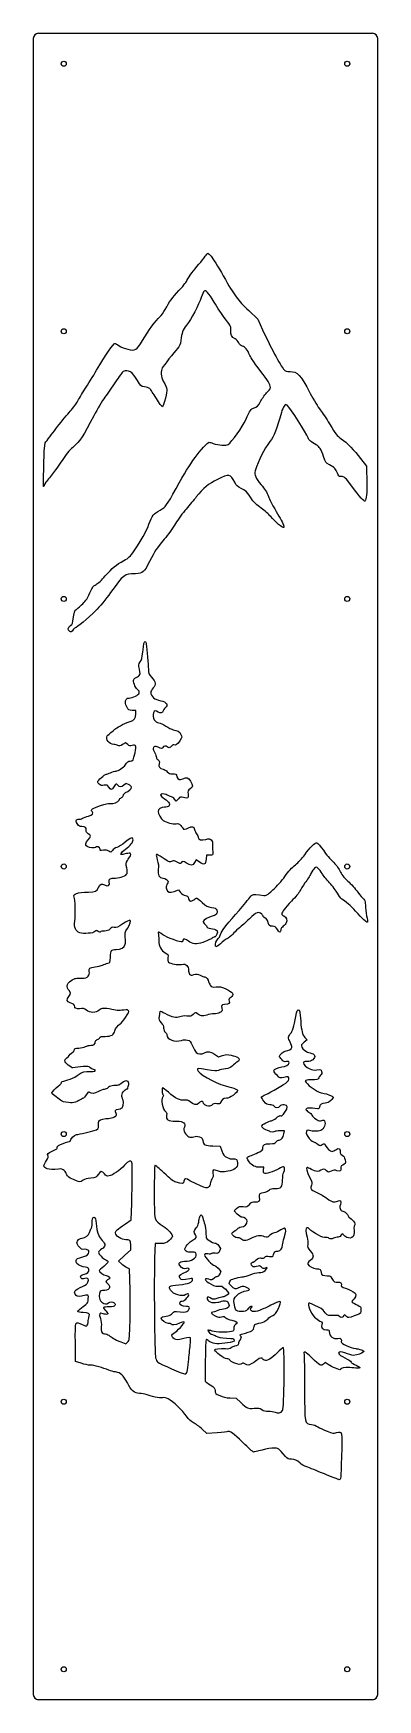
# Model space of a CAD drawing. Header units: inches. Extents: x -4.3 to 4.3, y -20.6 to 20.6.
import ezdxf

# ---------------------------------------------------------------- set-up
doc = ezdxf.new("R2010")
doc.units = ezdxf.units.IN
doc.header["$MEASUREMENT"] = 0

msp = doc.modelspace()

# ---------------------------------------------------------------- linework, layer by layer
for p, q in [((4.125, 20.562), (-4.125, 20.562)), ((-4.25, 20.438), (-4.25, -20.438)), ((4.25, -20.438), (4.25, 20.438)), ((1.069, 13.718), (1.293, 13.504)), ((1.293, 13.504), (1.411, 13.242)), ((-3.986, 10.25), (-3.96, 10.457)), ((-3.994, 9.864), (-3.986, 10.25)), ((3.828, 10.066), (3.97, 9.877)), ((3.97, 9.877), (3.981, 9.433)), ((-1.718, 3.853), (-1.807, 3.853)), ((-1.722, 3.77), (-1.718, 3.853)), ((-1.971, 3.049), (-2.045, 3.007)), ((-1.919, 3.008), (-1.971, 3.049)), ((-0.721, 1.613), (-0.763, 1.665)), ((-0.669, 1.67), (-0.721, 1.613)), ((-0.234, 0.167), (-0.27, 0.1)), ((-0.147, 0.106), (-0.234, 0.167)), ((0.028, 0.281), (0.018, 0.184)), ((0.107, 0.281), (0.028, 0.281)), ((-0.774, -0.613), (-0.67, -0.576)), ((-0.67, -0.576), (-0.618, -0.64)), ((2.508, -4.274), (2.432, -4.338)), ((2.455, -4.219), (2.508, -4.274)), ((0.22, -4.632), (0.317, -4.694)), ((0.317, -4.694), (0.423, -4.664)), ((1.947, -6.524), (1.837, -6.524)), ((1.936, -6.6), (1.947, -6.524)), ((0.185, -6.895), (0.361, -6.901)), ((0.361, -6.901), (0.403, -7.02)), ((1.437, -7.417), (1.345, -7.423)), ((1.43, -7.491), (1.437, -7.417)), ((-1.834, -8.718), (-1.82, -8.316)), ((0.704, -8.498), (0.768, -8.44)), ((0.782, -8.578), (0.704, -8.498)), ((-1.974, -8.815), (-1.834, -8.718)), ((-1.847, -9.459), (-1.847, -9.347)), ((-1.242, -9.302), (-1.256, -9.659)), ((-1.11, -9.302), (-1.242, -9.302)), ((-2.148, -9.74), (-1.998, -9.6)), ((-2.072, -9.81), (-2.148, -9.74)), ((-1.998, -9.6), (-1.847, -9.459)), ((-1.873, -9.929), (-1.934, -9.904)), ((-1.863, -10.449), (-1.873, -9.929)), ((0.403, -10.359), (0.497, -10.431)), ((0.497, -10.431), (0.498, -10.421)), ((0.554, -10.747), (0.581, -10.831)), ((3.277, -11.08), (3.097, -11.084)), ((-3.206, -12.214), (-3.211, -11.745)), ((-2.089, -11.732), (-1.963, -11.778)), ((-1.963, -11.778), (-1.92, -11.735)), ((0.711, -11.711), (0.71, -11.717)), ((0.882, -11.615), (0.88, -11.621)), ((-3.067, -12.261), (-3.206, -12.214)), ((2.954, -12.242), (2.91, -12.284)), ((3.029, -12.294), (2.954, -12.242)), ((0.611, -13.115), (0.758, -13.119)), ((0.758, -13.119), (0.869, -13.227)), ((0.035, -13.996), (-0.084, -13.886)), ((0.286, -13.976), (0.035, -13.996)), ((-4.125, -20.562), (4.125, -20.562))]:
    msp.add_line(p, q)
for centre in [(-3.5, 19.812), (3.5, 19.812), (-3.5, 13.208), (3.5, 13.208), (-3.5, 6.604), (3.5, 6.604), (-3.5, 0), (3.5, 0), (-3.5, -6.604), (3.5, -6.604), (-3.5, -13.208), (3.5, -13.208), (-3.5, -19.812), (3.5, -19.812)]:
    msp.add_circle(centre, 0.0625)
for centre, start, end in [((-4.125, 20.438), 90, 180), ((4.125, 20.438), 0, 90), ((-4.125, -20.438), -180, -90), ((4.125, -20.438), -90, 0)]:
    msp.add_arc(centre, 0.125, start, end)
for points in [[(-0.457, 14.461), (-0.401, 14.572), (-0.297, 14.714), (-0.163, 14.865)], [(-0.163, 14.865), (-0.104, 14.93), (-0.034, 15.018), (-0.006, 15.059)], [(-0.006, 15.059), (0.021, 15.099), (0.05, 15.133), (0.058, 15.133)], [(0.058, 15.133), (0.066, 15.133), (0.103, 15.099), (0.14, 15.059)], [(0.14, 15.059), (0.177, 15.018), (0.312, 14.8), (0.439, 14.576)], [(-0.655, 14.213), (-0.57, 14.302), (-0.481, 14.414), (-0.457, 14.461)], [(0.439, 14.576), (0.725, 14.072), (0.788, 13.987), (1.069, 13.718)], [(-0.994, 13.748), (-0.892, 13.942), (-0.821, 14.038), (-0.655, 14.213)], [(-0.103, 14.045), (-0.161, 13.87), (-0.356, 13.503), (-0.468, 13.359)], [(-0.034, 14.198), (-0.048, 14.187), (-0.079, 14.118), (-0.103, 14.045)], [(0.214, 13.927), (0.072, 14.168), (0.01, 14.235), (-0.034, 14.198)], [(-1.128, 13.563), (-1.09, 13.597), (-1.03, 13.68), (-0.994, 13.748)], [(0.494, 13.506), (0.416, 13.61), (0.29, 13.799), (0.214, 13.927)], [(-1.555, 12.983), (-1.413, 13.22), (-1.219, 13.484), (-1.128, 13.563)], [(-0.468, 13.359), (-0.562, 13.238), (-0.585, 13.174), (-0.608, 12.982)], [(0.626, 13.226), (0.636, 13.315), (0.632, 13.323), (0.494, 13.506)], [(0.733, 13.02), (0.643, 13.066), (0.614, 13.121), (0.626, 13.226)], [(1.411, 13.242), (1.574, 12.879), (1.862, 12.342), (1.929, 12.273)], [(-2.689, 12.246), (-2.47, 12.612), (-2.267, 12.911), (-2.238, 12.91)], [(-2.238, 12.91), (-2.225, 12.91), (-2.177, 12.884), (-2.131, 12.854)], [(-2.131, 12.854), (-2.085, 12.822), (-1.989, 12.782), (-1.917, 12.764)], [(-1.917, 12.764), (-1.736, 12.719), (-1.702, 12.739), (-1.555, 12.983)], [(-0.695, 12.783), (-0.782, 12.687), (-1.033, 12.365), (-1.068, 12.307)], [(-0.608, 12.982), (-0.62, 12.885), (-0.635, 12.85), (-0.695, 12.783)], [(0.822, 12.922), (0.805, 12.959), (0.764, 13.003), (0.733, 13.02)], [(0.912, 12.841), (0.873, 12.85), (0.845, 12.875), (0.822, 12.922)], [(1.098, 12.609), (1.031, 12.76), (0.978, 12.827), (0.912, 12.841)], [(1.301, 12.304), (1.215, 12.414), (1.123, 12.551), (1.098, 12.609)], [(-2.977, 11.78), (-2.904, 11.894), (-2.775, 12.104), (-2.689, 12.246)], [(-2.221, 11.962), (-2.304, 11.834), (-2.423, 11.663), (-2.485, 11.581)], [(-2.029, 12.215), (-2.051, 12.203), (-2.137, 12.089), (-2.221, 11.962)], [(-1.681, 11.998), (-1.797, 12.205), (-1.912, 12.277), (-2.029, 12.215)], [(-1.505, 11.838), (-1.597, 11.849), (-1.599, 11.851), (-1.681, 11.998)], [(-1.068, 12.307), (-1.109, 12.236), (-1.098, 12.076), (-1.045, 11.977)], [(-1.045, 11.977), (-0.93, 11.767), (-0.933, 11.791), (-0.991, 11.556)], [(1.597, 11.853), (1.578, 11.929), (1.489, 12.065), (1.301, 12.304)], [(1.929, 12.273), (1.976, 12.225), (2.002, 12.216), (2.086, 12.216)], [(2.086, 12.216), (2.274, 12.216), (2.341, 12.144), (2.586, 11.677)], [(-3.168, 11.463), (-3.136, 11.523), (-3.051, 11.665), (-2.977, 11.78)], [(-2.485, 11.581), (-2.546, 11.5), (-2.668, 11.294), (-2.755, 11.125)], [(-1.377, 11.795), (-1.397, 11.813), (-1.455, 11.832), (-1.505, 11.838)], [(-1.212, 11.553), (-1.283, 11.668), (-1.357, 11.777), (-1.377, 11.795)], [(-1.063, 11.344), (-1.074, 11.344), (-1.141, 11.438), (-1.212, 11.553)], [(-0.991, 11.556), (-1.02, 11.439), (-1.052, 11.344), (-1.063, 11.344)], [(1.368, 11.489), (1.407, 11.562), (1.478, 11.661), (1.525, 11.709)], [(1.525, 11.709), (1.599, 11.784), (1.609, 11.804), (1.597, 11.853)], [(2.586, 11.677), (2.67, 11.517), (2.78, 11.333), (2.832, 11.269)], [(-3.691, 10.804), (-3.592, 10.939), (-3.447, 11.118), (-3.369, 11.202)], [(-3.369, 11.202), (-3.29, 11.286), (-3.2, 11.404), (-3.168, 11.463)], [(-2.755, 11.125), (-3.01, 10.634), (-3.114, 10.474), (-3.248, 10.369)], [(0.994, 11.026), (1.107, 11.272), (1.12, 11.292), (1.182, 11.311)], [(1.182, 11.311), (1.284, 11.342), (1.297, 11.355), (1.368, 11.489)], [(1.872, 11.207), (1.76, 10.794), (1.689, 10.614), (1.591, 10.488)], [(1.94, 11.365), (1.92, 11.339), (1.889, 11.268), (1.872, 11.207)], [(2.013, 11.382), (1.982, 11.408), (1.974, 11.406), (1.94, 11.365)], [(2.532, 10.579), (2.495, 10.695), (2.095, 11.314), (2.013, 11.382)], [(2.832, 11.269), (2.883, 11.204), (2.986, 11.05), (3.06, 10.925)], [(-3.96, 10.457), (-3.911, 10.513), (-3.79, 10.67), (-3.691, 10.804)], [(0.56, 10.416), (0.642, 10.47), (0.915, 10.853), (0.994, 11.026)], [(3.06, 10.925), (3.222, 10.653), (3.237, 10.635), (3.352, 10.556)], [(-3.248, 10.369), (-3.331, 10.305), (-3.406, 10.217), (-3.506, 10.068)], [(-0.257, 10.095), (-0.129, 10.275), (0.054, 10.47), (0.094, 10.47)], [(0.094, 10.47), (0.104, 10.47), (0.147, 10.458), (0.19, 10.443)], [(0.19, 10.443), (0.323, 10.396), (0.508, 10.382), (0.56, 10.416)], [(1.591, 10.488), (1.44, 10.296), (1.307, 10.033), (1.227, 9.767)], [(2.733, 10.408), (2.599, 10.48), (2.55, 10.523), (2.532, 10.579)], [(2.915, 10.115), (2.854, 10.297), (2.811, 10.364), (2.733, 10.408)], [(3.352, 10.556), (3.49, 10.461), (3.673, 10.272), (3.828, 10.066)], [(-3.506, 10.068), (-3.583, 9.952), (-3.695, 9.797), (-3.754, 9.722)], [(-0.725, 9.329), (-0.506, 9.724), (-0.412, 9.878), (-0.257, 10.095)], [(3.06, 9.915), (2.972, 9.961), (2.963, 9.974), (2.915, 10.115)], [(3.256, 9.706), (3.225, 9.803), (3.181, 9.85), (3.06, 9.915)], [(-3.996, 9.375), (-4.006, 9.381), (-3.994, 9.598), (-3.994, 9.864)], [(-3.938, 9.483), (-3.979, 9.426), (-3.986, 9.369), (-3.996, 9.375)], [(-3.754, 9.722), (-3.814, 9.648), (-3.896, 9.54), (-3.938, 9.483)], [(0.297, 9.555), (0.072, 9.445), (-0.054, 9.34), (-0.227, 9.121)], [(0.72, 9.485), (0.615, 9.693), (0.588, 9.698), (0.297, 9.555)], [(0.878, 9.333), (0.787, 9.375), (0.763, 9.398), (0.72, 9.485)], [(1.227, 9.767), (1.198, 9.671), (1.238, 9.575), (1.374, 9.421)], [(3.344, 9.626), (3.29, 9.627), (3.279, 9.636), (3.256, 9.706)], [(3.609, 9.389), (3.452, 9.602), (3.426, 9.625), (3.344, 9.626)], [(-1.12, 8.796), (-0.978, 8.879), (-0.965, 8.897), (-0.725, 9.329)], [(-0.227, 9.121), (-0.283, 9.05), (-0.396, 8.915), (-0.479, 8.821)], [(1.154, 9.052), (1.033, 9.235), (0.985, 9.284), (0.878, 9.333)], [(1.374, 8.846), (1.27, 8.917), (1.197, 8.986), (1.154, 9.052)], [(1.374, 9.421), (1.464, 9.318), (1.515, 9.238), (1.555, 9.135)], [(1.555, 9.135), (1.585, 9.056), (1.64, 8.941), (1.677, 8.878)], [(3.937, 9.017), (3.913, 9.002), (3.815, 9.111), (3.609, 9.389)], [(3.981, 9.433), (3.989, 9.121), (3.953, 9.026), (3.937, 9.017)], [(-1.397, 8.446), (-1.313, 8.667), (-1.289, 8.697), (-1.12, 8.796)], [(-0.479, 8.821), (-0.561, 8.727), (-0.679, 8.567), (-0.74, 8.464)], [(1.612, 8.635), (1.566, 8.692), (1.459, 8.787), (1.374, 8.846)], [(1.677, 8.878), (1.714, 8.815), (1.775, 8.712), (1.812, 8.65)], [(1.812, 8.65), (1.896, 8.507), (1.946, 8.388), (1.931, 8.365)], [(-1.761, 7.793), (-1.578, 8.057), (-1.475, 8.243), (-1.397, 8.446)], [(-0.74, 8.464), (-0.802, 8.362), (-0.926, 8.188), (-1.017, 8.079)], [(1.931, 8.365), (1.915, 8.338), (1.707, 8.514), (1.612, 8.635)], [(-1.017, 8.079), (-1.227, 7.826), (-1.237, 7.81), (-1.382, 7.524)], [(-2.473, 7.173), (-2.302, 7.37), (-2.212, 7.445), (-2.012, 7.552)], [(-2.012, 7.552), (-1.893, 7.616), (-1.863, 7.645), (-1.761, 7.793)], [(-1.382, 7.524), (-1.517, 7.256), (-1.544, 7.233), (-1.727, 7.226)], [(-2.697, 6.962), (-2.657, 6.981), (-2.559, 7.074), (-2.473, 7.173)], [(-1.727, 7.226), (-2.016, 7.215), (-2.012, 7.218), (-2.343, 6.76)], [(-3.059, 6.454), (-2.974, 6.533), (-2.921, 6.603), (-2.878, 6.697)], [(-2.878, 6.697), (-2.844, 6.77), (-2.805, 6.851), (-2.792, 6.879)], [(-2.792, 6.879), (-2.779, 6.906), (-2.736, 6.944), (-2.697, 6.962)], [(-2.343, 6.76), (-2.457, 6.602), (-2.622, 6.402), (-2.71, 6.316)], [(-3.263, 6.115), (-3.252, 6.242), (-3.222, 6.343), (-3.195, 6.343)], [(-2.71, 6.316), (-2.897, 6.133), (-3.186, 5.887), (-3.213, 5.887)], [(-3.195, 6.343), (-3.186, 6.343), (-3.125, 6.393), (-3.059, 6.454)], [(-3.349, 5.8), (-3.409, 5.836), (-3.404, 5.89), (-3.336, 5.945)], [(-3.273, 5.832), (-3.306, 5.787), (-3.319, 5.781), (-3.349, 5.8)], [(-3.336, 5.945), (-3.282, 5.99), (-3.272, 6.012), (-3.263, 6.115)], [(-3.213, 5.887), (-3.224, 5.887), (-3.251, 5.862), (-3.273, 5.832)], [(-1.548, 5.286), (-1.523, 5.506), (-1.514, 5.549), (-1.49, 5.549)], [(-1.49, 5.549), (-1.48, 5.549), (-1.467, 5.52), (-1.462, 5.485)], [(-1.462, 5.485), (-1.442, 5.354), (-1.41, 4.981), (-1.41, 4.869)], [(-1.631, 4.87), (-1.654, 4.981), (-1.653, 4.992), (-1.612, 5.049)], [(-1.612, 5.049), (-1.58, 5.093), (-1.562, 5.161), (-1.548, 5.286)], [(-1.676, 4.366), (-1.741, 4.42), (-1.795, 4.566), (-1.767, 4.617)], [(-1.767, 4.617), (-1.757, 4.638), (-1.731, 4.659), (-1.711, 4.666)], [(-1.711, 4.666), (-1.69, 4.672), (-1.659, 4.694), (-1.64, 4.714)], [(-1.64, 4.714), (-1.61, 4.747), (-1.609, 4.765), (-1.631, 4.87)], [(-1.41, 4.869), (-1.41, 4.764), (-1.404, 4.748), (-1.334, 4.671)], [(-1.334, 4.671), (-1.225, 4.551), (-1.215, 4.492), (-1.291, 4.406)], [(-1.972, 4.091), (-1.958, 4.141), (-1.943, 4.152), (-1.886, 4.157)], [(-1.886, 4.157), (-1.786, 4.165), (-1.654, 4.232), (-1.638, 4.282)], [(-1.638, 4.282), (-1.628, 4.313), (-1.637, 4.335), (-1.676, 4.366)], [(-1.291, 4.406), (-1.324, 4.369), (-1.351, 4.318), (-1.351, 4.293)], [(-1.351, 4.293), (-1.351, 4.197), (-1.253, 4.117), (-1.102, 4.09)], [(-1.942, 3.942), (-1.979, 4.012), (-1.985, 4.043), (-1.972, 4.091)], [(-1.807, 3.853), (-1.892, 3.853), (-1.898, 3.857), (-1.942, 3.942)], [(-1.862, 3.575), (-1.754, 3.613), (-1.727, 3.651), (-1.722, 3.77)], [(-1.283, 3.793), (-1.314, 3.671), (-1.246, 3.545), (-1.15, 3.545)], [(-1.165, 3.813), (-1.231, 3.857), (-1.269, 3.85), (-1.283, 3.793)], [(-1.044, 3.842), (-1.06, 3.791), (-1.112, 3.778), (-1.165, 3.813)], [(-1.102, 4.09), (-0.964, 4.065), (-0.914, 3.985), (-0.993, 3.913)], [(-0.993, 3.913), (-1.015, 3.893), (-1.038, 3.862), (-1.044, 3.842)], [(-2.427, 3.221), (-2.419, 3.233), (-2.354, 3.291), (-2.282, 3.35)], [(-2.282, 3.35), (-2.155, 3.453), (-2.056, 3.507), (-1.862, 3.575)], [(-1.15, 3.545), (-1.118, 3.545), (-1.048, 3.513), (-0.982, 3.466)], [(-0.982, 3.466), (-0.92, 3.423), (-0.837, 3.382), (-0.798, 3.376)], [(-0.798, 3.376), (-0.691, 3.358), (-0.644, 3.33), (-0.607, 3.26)], [(-2.264, 3.01), (-2.371, 3.01), (-2.476, 3.146), (-2.427, 3.221)], [(-2.16, 2.988), (-2.183, 3), (-2.23, 3.01), (-2.264, 3.01)], [(-2.045, 3.007), (-2.105, 2.974), (-2.128, 2.97), (-2.16, 2.988)], [(-1.808, 2.987), (-1.856, 2.97), (-1.875, 2.974), (-1.919, 3.008)], [(-1.74, 2.809), (-1.702, 2.982), (-1.716, 3.019), (-1.808, 2.987)], [(-1.167, 2.944), (-1.233, 2.982), (-1.291, 2.968), (-1.291, 2.916)], [(-1.291, 2.916), (-1.291, 2.896), (-1.274, 2.847), (-1.252, 2.806)], [(-1.053, 2.94), (-1.053, 2.901), (-1.096, 2.903), (-1.167, 2.944)], [(-0.944, 2.95), (-0.964, 2.982), (-1.053, 2.974), (-1.053, 2.94)], [(-0.839, 2.972), (-0.866, 2.928), (-0.923, 2.916), (-0.944, 2.95)], [(-0.784, 3.002), (-0.8, 3.008), (-0.824, 2.995), (-0.839, 2.972)], [(-0.634, 3.105), (-0.699, 3.01), (-0.737, 2.984), (-0.784, 3.002)], [(-0.607, 3.26), (-0.573, 3.198), (-0.573, 3.196), (-0.634, 3.105)], [(-2.209, 2.355), (-2.159, 2.355), (-2.02, 2.446), (-1.982, 2.503)], [(-1.982, 2.503), (-1.932, 2.579), (-1.906, 2.599), (-1.857, 2.601)], [(-1.857, 2.601), (-1.791, 2.603), (-1.781, 2.62), (-1.74, 2.809)], [(-1.252, 2.806), (-1.23, 2.765), (-1.212, 2.714), (-1.212, 2.693)], [(-1.212, 2.693), (-1.212, 2.672), (-1.194, 2.644), (-1.172, 2.632)], [(-1.172, 2.632), (-1.138, 2.615), (-1.134, 2.599), (-1.144, 2.542)], [(-1.144, 2.542), (-1.16, 2.46), (-1.134, 2.422), (-1.049, 2.404)], [(-2.661, 2.088), (-2.661, 2.121), (-2.489, 2.276), (-2.452, 2.276)], [(-2.621, 2.028), (-2.643, 2.047), (-2.661, 2.074), (-2.661, 2.088)], [(-2.452, 2.276), (-2.435, 2.276), (-2.386, 2.293), (-2.343, 2.315)], [(-2.343, 2.315), (-2.3, 2.337), (-2.24, 2.355), (-2.209, 2.355)], [(-1.897, 2.024), (-1.967, 2.057), (-1.968, 2.057), (-2.015, 2.006)], [(-1.049, 2.404), (-1.016, 2.396), (-0.968, 2.367), (-0.943, 2.338)], [(-0.943, 2.338), (-0.907, 2.296), (-0.88, 2.285), (-0.812, 2.285)], [(-0.812, 2.285), (-0.732, 2.285), (-0.725, 2.281), (-0.704, 2.216)], [(-0.704, 2.216), (-0.677, 2.135), (-0.642, 2.123), (-0.56, 2.165)], [(-0.56, 2.165), (-0.463, 2.215), (-0.427, 2.205), (-0.371, 2.108)], [(-0.371, 2.108), (-0.305, 1.996), (-0.306, 1.97), (-0.381, 1.917)], [(-2.502, 2.005), (-2.564, 1.995), (-2.591, 2.001), (-2.621, 2.028)], [(-2.387, 1.959), (-2.418, 2.014), (-2.427, 2.017), (-2.502, 2.005)], [(-2.261, 1.968), (-2.311, 1.883), (-2.343, 1.881), (-2.387, 1.959)], [(-2.165, 2.008), (-2.201, 2.051), (-2.216, 2.045), (-2.261, 1.968)], [(-2.015, 2.006), (-2.066, 1.952), (-2.119, 1.953), (-2.165, 2.008)], [(-2.135, 1.64), (-2.127, 1.663), (-2.1, 1.691), (-2.073, 1.701)], [(-2.073, 1.701), (-2.044, 1.712), (-2.026, 1.735), (-2.026, 1.76)], [(-2.026, 1.76), (-2.026, 1.785), (-2.005, 1.809), (-1.971, 1.823)], [(-1.971, 1.823), (-1.895, 1.856), (-1.827, 1.919), (-1.827, 1.958)], [(-1.827, 1.958), (-1.827, 1.976), (-1.859, 2.006), (-1.897, 2.024)], [(-0.971, 1.774), (-1.018, 1.803), (-1.113, 1.795), (-1.113, 1.761)], [(-1.113, 1.761), (-1.113, 1.751), (-1.069, 1.712), (-1.015, 1.673)], [(-1.015, 1.673), (-0.892, 1.585), (-0.863, 1.536), (-0.906, 1.493)], [(-0.865, 1.731), (-0.898, 1.738), (-0.945, 1.758), (-0.971, 1.774)], [(-0.763, 1.665), (-0.786, 1.694), (-0.832, 1.723), (-0.865, 1.731)], [(-0.539, 1.701), (-0.613, 1.725), (-0.619, 1.724), (-0.669, 1.67)], [(-0.429, 1.789), (-0.414, 1.684), (-0.436, 1.667), (-0.539, 1.701)], [(-0.381, 1.917), (-0.437, 1.877), (-0.441, 1.867), (-0.429, 1.789)], [(-3.038, 1.19), (-3.01, 1.205), (-2.945, 1.228), (-2.892, 1.243)], [(-2.892, 1.243), (-2.788, 1.272), (-2.76, 1.306), (-2.8, 1.354)], [(-2.8, 1.354), (-2.839, 1.401), (-2.794, 1.433), (-2.593, 1.503)], [(-2.593, 1.503), (-2.467, 1.547), (-2.398, 1.561), (-2.351, 1.552)], [(-2.351, 1.552), (-2.268, 1.537), (-2.153, 1.583), (-2.135, 1.64)], [(-1.011, 1.462), (-1.098, 1.462), (-1.172, 1.416), (-1.172, 1.361)], [(-1.172, 1.361), (-1.172, 1.302), (-1.099, 1.169), (-1.047, 1.135)], [(-0.906, 1.493), (-0.923, 1.476), (-0.97, 1.462), (-1.011, 1.462)], [(-3.155, 1.038), (-3.215, 1.114), (-3.209, 1.164), (-3.142, 1.165)], [(-3.051, 0.986), (-3.095, 0.986), (-3.126, 1.001), (-3.155, 1.038)], [(-3.142, 1.165), (-3.112, 1.165), (-3.065, 1.176), (-3.038, 1.19)], [(-2.943, 0.896), (-2.931, 0.96), (-2.961, 0.985), (-3.051, 0.986)], [(-2.896, 0.81), (-2.943, 0.837), (-2.952, 0.852), (-2.943, 0.896)], [(-1.047, 1.135), (-0.97, 1.085), (-0.8, 1.043), (-0.728, 1.056)], [(-0.728, 1.056), (-0.672, 1.067), (-0.653, 1.06), (-0.609, 1.013)], [(-0.609, 1.013), (-0.581, 0.982), (-0.557, 0.951), (-0.557, 0.944)], [(-0.557, 0.944), (-0.557, 0.909), (-0.492, 0.913), (-0.423, 0.951)], [(-0.423, 0.951), (-0.333, 1), (-0.29, 0.99), (-0.271, 0.914)], [(-0.271, 0.914), (-0.263, 0.884), (-0.24, 0.835), (-0.219, 0.805)], [(-2.923, 0.493), (-2.976, 0.52), (-2.965, 0.595), (-2.899, 0.658)], [(-2.719, 0.471), (-2.735, 0.446), (-2.857, 0.459), (-2.923, 0.493)], [(-2.899, 0.658), (-2.824, 0.73), (-2.824, 0.769), (-2.896, 0.81)], [(-2.601, 0.428), (-2.601, 0.476), (-2.695, 0.511), (-2.719, 0.471)], [(-2.521, 0.401), (-2.593, 0.388), (-2.601, 0.391), (-2.601, 0.428)], [(-2.188, 0.469), (-2.228, 0.458), (-2.278, 0.426), (-2.299, 0.397)], [(-1.986, 0.598), (-2.056, 0.538), (-2.147, 0.48), (-2.188, 0.469)], [(-2.04, 0.299), (-2.123, 0.276), (-2.09, 0.346), (-1.978, 0.429)], [(-1.787, 0.661), (-1.787, 0.736), (-1.845, 0.718), (-1.986, 0.598)], [(-1.978, 0.429), (-1.848, 0.525), (-1.787, 0.599), (-1.787, 0.661)], [(-0.219, 0.805), (-0.198, 0.776), (-0.18, 0.737), (-0.18, 0.719)], [(-0.18, 0.719), (-0.18, 0.663), (-0.094, 0.64), (0.008, 0.668)], [(0.008, 0.668), (0.089, 0.691), (0.102, 0.69), (0.138, 0.658)], [(0.138, 0.658), (0.169, 0.629), (0.177, 0.598), (0.176, 0.511)], [(0.176, 0.511), (0.175, 0.45), (0.177, 0.374), (0.18, 0.341)], [(2.45, 0.291), (2.573, 0.467), (2.704, 0.594), (2.752, 0.585)], [(2.752, 0.585), (2.77, 0.582), (2.84, 0.499), (2.909, 0.4)], [(-2.389, 0.38), (-2.428, 0.405), (-2.461, 0.411), (-2.521, 0.401)], [(-2.299, 0.397), (-2.336, 0.347), (-2.338, 0.346), (-2.389, 0.38)], [(-1.921, 0.324), (-1.962, 0.317), (-2.016, 0.306), (-2.04, 0.299)], [(-1.945, -0.036), (-1.966, 0.06), (-1.964, 0.078), (-1.928, 0.15)], [(-1.928, 0.15), (-1.905, 0.193), (-1.878, 0.235), (-1.867, 0.242)], [(-1.847, 0.295), (-1.847, 0.332), (-1.855, 0.335), (-1.921, 0.324)], [(-1.867, 0.242), (-1.856, 0.248), (-1.847, 0.273), (-1.847, 0.295)], [(-1.212, 0.298), (-1.221, 0.289), (-1.211, 0.228), (-1.191, 0.162)], [(-1.07, 0.223), (-1.14, 0.273), (-1.204, 0.307), (-1.212, 0.298)], [(-1.191, 0.162), (-1.162, 0.074), (-1.156, 0.014), (-1.165, -0.07)], [(-0.82, 0.13), (-0.876, 0.1), (-0.929, 0.12), (-1.07, 0.223)], [(-0.719, 0.112), (-0.767, 0.141), (-0.791, 0.145), (-0.82, 0.13)], [(-0.597, 0.094), (-0.597, 0.062), (-0.649, 0.069), (-0.719, 0.112)], [(-0.468, 0.084), (-0.539, 0.133), (-0.597, 0.137), (-0.597, 0.094)], [(-0.27, 0.1), (-0.314, 0.018), (-0.365, 0.014), (-0.468, 0.084)], [(0.018, 0.184), (0.004, 0.046), (-0.035, 0.027), (-0.147, 0.106)], [(0.18, 0.341), (0.187, 0.284), (0.184, 0.281), (0.107, 0.281)], [(1.962, -0.244), (2.047, -0.126), (2.142, -0.02), (2.219, 0.041)], [(2.219, 0.041), (2.291, 0.097), (2.387, 0.201), (2.45, 0.291)], [(2.909, 0.4), (2.977, 0.302), (3.083, 0.176), (3.143, 0.12)], [(3.143, 0.12), (3.213, 0.055), (3.275, -0.026), (3.313, -0.105)], [(-2.494, -0.456), (-2.403, -0.499), (-2.354, -0.467), (-2.374, -0.378)], [(-2.374, -0.378), (-2.391, -0.301), (-2.363, -0.285), (-2.218, -0.284)], [(-2.218, -0.284), (-2.096, -0.284), (-1.954, -0.228), (-1.933, -0.172)], [(-1.933, -0.172), (-1.926, -0.155), (-1.931, -0.094), (-1.945, -0.036)], [(-1.165, -0.07), (-1.181, -0.213), (-1.143, -0.284), (-1.053, -0.284)], [(-1.053, -0.284), (-0.996, -0.284), (-0.906, -0.349), (-0.92, -0.379)], [(-0.92, -0.379), (-0.923, -0.387), (-0.939, -0.418), (-0.954, -0.448)], [(1.664, -0.578), (1.761, -0.492), (1.882, -0.356), (1.962, -0.244)], [(2.456, -0.405), (2.403, -0.478), (2.347, -0.567), (2.331, -0.604)], [(2.603, -0.175), (2.576, -0.229), (2.51, -0.333), (2.456, -0.405)], [(2.692, -0.041), (2.67, -0.06), (2.63, -0.12), (2.603, -0.175)], [(2.784, -0.047), (2.733, -0.007), (2.729, -0.007), (2.692, -0.041)], [(2.878, -0.172), (2.856, -0.126), (2.813, -0.071), (2.784, -0.047)], [(3.062, -0.404), (2.984, -0.322), (2.901, -0.217), (2.878, -0.172)], [(3.257, -0.658), (3.228, -0.6), (3.141, -0.486), (3.062, -0.404)], [(3.313, -0.105), (3.355, -0.191), (3.416, -0.269), (3.512, -0.359)], [(3.512, -0.359), (3.589, -0.431), (3.699, -0.553), (3.757, -0.63)], [(-3.239, -0.754), (-3.281, -0.676), (-3.17, -0.638), (-2.889, -0.633)], [(-3.226, -1.346), (-3.206, -1.184), (-3.215, -0.8), (-3.239, -0.754)], [(-2.889, -0.633), (-2.718, -0.63), (-2.689, -0.617), (-2.64, -0.521)], [(-2.64, -0.521), (-2.59, -0.422), (-2.577, -0.416), (-2.494, -0.456)], [(-0.954, -0.448), (-0.973, -0.487), (-0.976, -0.519), (-0.963, -0.555)], [(-0.963, -0.555), (-0.932, -0.642), (-0.89, -0.655), (-0.774, -0.613)], [(-0.618, -0.64), (-0.586, -0.679), (-0.539, -0.709), (-0.497, -0.718)], [(-0.497, -0.718), (-0.441, -0.729), (-0.427, -0.743), (-0.418, -0.791)], [(-0.418, -0.791), (-0.406, -0.864), (-0.356, -0.876), (-0.287, -0.821)], [(-0.287, -0.821), (-0.258, -0.799), (-0.226, -0.78), (-0.215, -0.78)], [(-0.215, -0.78), (-0.204, -0.78), (-0.143, -0.829), (-0.079, -0.888)], [(0.912, -0.988), (1.025, -0.847), (1.131, -0.719), (1.148, -0.705)], [(1.148, -0.705), (1.178, -0.68), (1.278, -0.683), (1.439, -0.713)], [(1.439, -0.713), (1.494, -0.723), (1.518, -0.709), (1.664, -0.578)], [(2.331, -0.604), (2.316, -0.641), (2.222, -0.754), (2.123, -0.855)], [(3.368, -0.806), (3.336, -0.782), (3.285, -0.715), (3.257, -0.658)], [(3.762, -1.16), (3.603, -0.989), (3.54, -0.932), (3.368, -0.806)], [(3.757, -0.63), (3.815, -0.707), (3.882, -0.787), (3.905, -0.808)], [(3.905, -0.808), (3.938, -0.838), (3.947, -0.869), (3.947, -0.957)], [(-0.079, -0.888), (0.023, -0.982), (0.05, -0.997), (0.145, -1.009)], [(0.163, -1.226), (0.088, -1.24), (-0.061, -1.329), (-0.061, -1.359)], [(0.145, -1.009), (0.24, -1.021), (0.256, -1.029), (0.277, -1.08)], [(0.267, -1.175), (0.249, -1.196), (0.202, -1.219), (0.163, -1.226)], [(0.277, -1.08), (0.297, -1.129), (0.296, -1.144), (0.267, -1.175)], [(0.352, -1.716), (0.419, -1.508), (0.693, -1.262), (0.912, -0.988)], [(1.387, -1.177), (1.314, -1.103), (1.258, -1.125), (1.083, -1.295)], [(1.427, -1.233), (1.427, -1.224), (1.409, -1.199), (1.387, -1.177)], [(1.475, -1.272), (1.448, -1.26), (1.427, -1.242), (1.427, -1.233)], [(2.123, -0.855), (1.957, -1.025), (1.883, -1.124), (1.883, -1.176)], [(1.883, -1.176), (1.883, -1.188), (1.905, -1.208), (1.932, -1.22)], [(1.932, -1.22), (1.994, -1.248), (2.026, -1.333), (1.995, -1.39)], [(3.999, -1.37), (3.981, -1.387), (3.935, -1.346), (3.762, -1.16)], [(3.947, -0.957), (3.947, -1.018), (3.961, -1.134), (3.977, -1.214)], [(3.977, -1.214), (3.994, -1.295), (4.004, -1.365), (3.999, -1.37)], [(-3.106, -1.634), (-3.208, -1.6), (-3.246, -1.509), (-3.226, -1.346)], [(-2.729, -1.605), (-2.773, -1.65), (-3.005, -1.667), (-3.106, -1.634)], [(-2.649, -1.602), (-2.691, -1.575), (-2.699, -1.575), (-2.729, -1.605)], [(-2.591, -1.613), (-2.598, -1.625), (-2.621, -1.621), (-2.649, -1.602)], [(-2.494, -1.594), (-2.541, -1.594), (-2.584, -1.602), (-2.591, -1.613)], [(-2.362, -1.543), (-2.399, -1.582), (-2.429, -1.594), (-2.494, -1.594)], [(-2.251, -1.503), (-2.302, -1.494), (-2.323, -1.502), (-2.362, -1.543)], [(-2.038, -1.414), (-2.164, -1.499), (-2.199, -1.513), (-2.251, -1.503)], [(-1.865, -1.327), (-1.877, -1.319), (-1.955, -1.359), (-2.038, -1.414)], [(-1.981, -1.749), (-1.99, -1.644), (-1.986, -1.623), (-1.929, -1.533)], [(-1.929, -1.533), (-1.857, -1.416), (-1.835, -1.345), (-1.865, -1.327)], [(-1.162, -1.613), (-1.17, -1.613), (-1.171, -1.647), (-1.164, -1.688)], [(-1.054, -1.683), (-1.106, -1.645), (-1.154, -1.613), (-1.162, -1.613)], [(-0.061, -1.359), (-0.061, -1.369), (-0.04, -1.398), (-0.015, -1.424)], [(-0.015, -1.424), (0.011, -1.45), (0.038, -1.484), (0.044, -1.501)], [(0.044, -1.501), (0.062, -1.548), (0.29, -1.503), (0.299, -1.622)], [(0.299, -1.622), (0.24, -1.778), (0.251, -1.712), (0.192, -1.751)], [(0.703, -1.641), (0.674, -1.679), (0.608, -1.735), (0.557, -1.765)], [(0.839, -1.511), (0.793, -1.544), (0.732, -1.602), (0.703, -1.641)], [(1.083, -1.295), (0.994, -1.381), (0.884, -1.479), (0.839, -1.511)], [(1.536, -1.359), (1.527, -1.317), (1.505, -1.285), (1.475, -1.272)], [(1.657, -1.475), (1.58, -1.475), (1.556, -1.451), (1.536, -1.359)], [(1.776, -1.557), (1.732, -1.487), (1.714, -1.475), (1.657, -1.475)], [(1.845, -1.611), (1.832, -1.632), (1.815, -1.619), (1.776, -1.557)], [(1.863, -1.55), (1.863, -1.569), (1.855, -1.596), (1.845, -1.611)], [(1.918, -1.474), (1.888, -1.498), (1.863, -1.532), (1.863, -1.55)], [(1.995, -1.39), (1.983, -1.413), (1.948, -1.451), (1.918, -1.474)], [(-2.32, -2.076), (-2.308, -2.061), (-2.257, -2.05), (-2.207, -2.05)], [(-2.207, -2.05), (-2.091, -2.05), (-1.995, -1.994), (-1.981, -1.92)], [(-1.981, -1.92), (-1.975, -1.89), (-1.975, -1.813), (-1.981, -1.749)], [(-1.164, -1.688), (-1.157, -1.729), (-1.152, -1.797), (-1.152, -1.84)], [(-1.152, -1.84), (-1.155, -1.958), (-1.088, -2.081), (-0.996, -2.128)], [(-0.575, -1.86), (-0.61, -1.882), (-0.959, -1.752), (-1.054, -1.683)], [(-0.557, -1.821), (-0.557, -1.836), (-0.565, -1.854), (-0.575, -1.86)], [(-0.419, -1.844), (-0.487, -1.787), (-0.557, -1.775), (-0.557, -1.821)], [(-0.067, -1.872), (-0.212, -1.928), (-0.331, -1.918), (-0.419, -1.844)], [(0.192, -1.751), (0.12, -1.799), (0.1, -1.808), (-0.067, -1.872)], [(0.37, -1.908), (0.256, -2.015), (0.223, -2.003), (0.259, -1.868)], [(0.259, -1.868), (0.272, -1.819), (0.359, -1.735), (0.352, -1.716)], [(0.557, -1.765), (0.507, -1.795), (0.422, -1.859), (0.37, -1.908)], [(-2.722, -2.478), (-2.663, -2.471), (-2.582, -2.45), (-2.543, -2.433)], [(-2.543, -2.433), (-2.504, -2.416), (-2.445, -2.396), (-2.412, -2.389)], [(-2.412, -2.389), (-2.354, -2.376), (-2.353, -2.373), (-2.347, -2.239)], [(-2.347, -2.239), (-2.344, -2.163), (-2.331, -2.09), (-2.32, -2.076)], [(-0.996, -2.128), (-0.921, -2.166), (-0.919, -2.17), (-0.929, -2.253)], [(-0.929, -2.253), (-0.935, -2.312), (-0.93, -2.346), (-0.912, -2.361)], [(-0.912, -2.361), (-0.863, -2.399), (-0.683, -2.43), (-0.591, -2.417)], [(-0.591, -2.417), (-0.516, -2.405), (-0.495, -2.41), (-0.46, -2.445)], [(-0.46, -2.445), (-0.435, -2.47), (-0.418, -2.512), (-0.418, -2.552)], [(-3.417, -2.956), (-3.415, -2.834), (-3.233, -2.774), (-3.225, -2.767)], [(-3.225, -2.767), (-3.218, -2.76), (-3.15, -2.754), (-3.074, -2.754)], [(-3.074, -2.754), (-2.95, -2.754), (-2.93, -2.749), (-2.895, -2.706)], [(-2.895, -2.706), (-2.867, -2.67), (-2.859, -2.64), (-2.868, -2.594)], [(-2.868, -2.594), (-2.883, -2.515), (-2.859, -2.495), (-2.722, -2.478)], [(-0.418, -2.552), (-0.418, -2.588), (-0.406, -2.635), (-0.391, -2.655)], [(-0.391, -2.655), (-0.366, -2.689), (-0.356, -2.69), (-0.287, -2.668)], [(-0.287, -2.668), (-0.219, -2.646), (-0.201, -2.648), (-0.131, -2.684)], [(-0.131, -2.684), (-0.088, -2.706), (-0.037, -2.725), (-0.018, -2.725)], [(-0.018, -2.725), (0.02, -2.725), (0.078, -2.796), (0.078, -2.845)], [(0.078, -2.845), (0.078, -2.863), (0.096, -2.901), (0.119, -2.93)], [(-3.413, -3.308), (-3.434, -3.247), (-3.312, -3.161), (-3.331, -3.115)], [(-3.331, -3.115), (-3.372, -3.015), (-3.419, -3.049), (-3.417, -2.956)], [(0.119, -2.93), (0.156, -2.978), (0.169, -2.982), (0.263, -2.971)], [(0.263, -2.971), (0.347, -2.961), (0.386, -2.969), (0.484, -3.012)], [(0.484, -3.012), (0.68, -3.1), (0.721, -3.164), (0.622, -3.23)], [(0.622, -3.23), (0.58, -3.257), (0.573, -3.273), (0.584, -3.321)], [(-3.257, -3.398), (-3.299, -3.365), (-3.393, -3.368), (-3.413, -3.308)], [(-3.228, -3.495), (-3.225, -3.499), (-3.215, -3.431), (-3.257, -3.398)], [(-3.11, -3.509), (-3.184, -3.519), (-3.245, -3.479), (-3.228, -3.495)], [(-2.939, -3.547), (-2.999, -3.503), (-3.02, -3.498), (-3.11, -3.509)], [(-2.624, -3.548), (-2.707, -3.617), (-2.845, -3.617), (-2.939, -3.547)], [(-2.312, -3.53), (-2.518, -3.488), (-2.555, -3.49), (-2.624, -3.548)], [(-1.959, -3.534), (-2.119, -3.559), (-2.176, -3.558), (-2.312, -3.53)], [(-1.976, -3.729), (-1.9, -3.621), (-1.884, -3.586), (-1.901, -3.561)], [(-1.901, -3.561), (-1.912, -3.543), (-1.939, -3.531), (-1.959, -3.534)], [(-1.144, -3.691), (-1.157, -3.788), (-1.154, -3.798), (-1.095, -3.856)], [(-1.121, -3.579), (-1.126, -3.584), (-1.136, -3.635), (-1.144, -3.691)], [(-0.998, -3.63), (-1.06, -3.597), (-1.115, -3.574), (-1.121, -3.579)], [(-0.632, -3.711), (-0.712, -3.748), (-0.824, -3.724), (-0.998, -3.63)], [(-0.462, -3.691), (-0.534, -3.684), (-0.588, -3.69), (-0.632, -3.711)], [(-0.302, -3.649), (-0.351, -3.697), (-0.367, -3.701), (-0.462, -3.691)], [(-0.199, -3.634), (-0.246, -3.597), (-0.247, -3.597), (-0.302, -3.649)], [(0.029, -3.667), (-0.076, -3.699), (-0.124, -3.693), (-0.199, -3.634)], [(0.213, -3.637), (0.166, -3.638), (0.083, -3.651), (0.029, -3.667)], [(0.357, -3.607), (0.324, -3.624), (0.259, -3.637), (0.213, -3.637)], [(0.403, -3.499), (0.414, -3.57), (0.41, -3.579), (0.357, -3.607)], [(0.467, -3.409), (0.391, -3.422), (0.39, -3.422), (0.403, -3.499)], [(0.584, -3.321), (0.598, -3.385), (0.594, -3.388), (0.467, -3.409)], [(2.121, -4.094), (2.156, -4.05), (2.206, -3.862), (2.249, -3.612)], [(2.249, -3.612), (2.263, -3.53), (2.309, -3.512), (2.327, -3.583)], [(2.327, -3.583), (2.333, -3.607), (2.343, -3.712), (2.35, -3.816)], [(-2.473, -4.193), (-2.328, -4.193), (-2.256, -4.151), (-2.237, -4.054)], [(-2.237, -4.054), (-2.225, -3.996), (-2.168, -3.923), (-2.103, -3.884)], [(-2.103, -3.884), (-2.086, -3.874), (-2.029, -3.804), (-1.976, -3.729)], [(-1.095, -3.856), (-1.05, -3.901), (-1.033, -3.936), (-1.033, -3.986)], [(-1.033, -3.986), (-1.033, -4.03), (-1.019, -4.067), (-0.994, -4.088)], [(-0.994, -4.088), (-0.972, -4.107), (-0.954, -4.138), (-0.954, -4.156)], [(2.089, -4.334), (2.029, -4.228), (2.033, -4.203), (2.121, -4.094)], [(2.35, -3.816), (2.367, -4.06), (2.391, -4.15), (2.455, -4.219)], [(-3.244, -4.547), (-3.225, -4.483), (-3.22, -4.481), (-3.126, -4.48)], [(-3.126, -4.48), (-3.072, -4.48), (-2.997, -4.464), (-2.96, -4.445)], [(-2.96, -4.445), (-2.923, -4.426), (-2.864, -4.411), (-2.83, -4.411)], [(-2.83, -4.411), (-2.76, -4.411), (-2.72, -4.381), (-2.72, -4.327)], [(-2.72, -4.327), (-2.72, -4.307), (-2.698, -4.283), (-2.67, -4.272)], [(-2.67, -4.272), (-2.642, -4.262), (-2.615, -4.239), (-2.608, -4.223)], [(-2.608, -4.223), (-2.6, -4.2), (-2.565, -4.193), (-2.473, -4.193)], [(-0.954, -4.156), (-0.954, -4.27), (-0.756, -4.345), (-0.595, -4.292)], [(-0.595, -4.292), (-0.54, -4.273), (-0.495, -4.271), (-0.444, -4.284)], [(-0.444, -4.284), (-0.38, -4.3), (-0.366, -4.315), (-0.32, -4.425)], [(-0.32, -4.425), (-0.292, -4.492), (-0.252, -4.566), (-0.231, -4.588)], [(1.988, -4.55), (2.043, -4.55), (2.12, -4.506), (2.132, -4.468)], [(2.132, -4.468), (2.139, -4.447), (2.121, -4.391), (2.089, -4.334)], [(2.432, -4.338), (2.363, -4.396), (2.358, -4.406), (2.377, -4.456)], [(2.377, -4.456), (2.4, -4.516), (2.494, -4.581), (2.587, -4.601)], [(-3.476, -4.807), (-3.488, -4.74), (-3.37, -4.686), (-3.364, -4.662)], [(-3.272, -4.971), (-3.31, -4.977), (-3.47, -4.838), (-3.476, -4.807)], [(-3.364, -4.662), (-3.354, -4.616), (-3.257, -4.592), (-3.244, -4.547)], [(-2.856, -4.964), (-2.864, -4.904), (-3.147, -4.95), (-3.272, -4.971)], [(-0.231, -4.588), (-0.188, -4.636), (-0.095, -4.641), (-0.022, -4.6)], [(-0.022, -4.6), (0.055, -4.556), (0.115, -4.564), (0.22, -4.632)], [(0.423, -4.664), (0.513, -4.638), (0.547, -4.637), (0.637, -4.659)], [(0.663, -4.919), (0.615, -4.968), (0.58, -4.984), (0.494, -4.996)], [(0.637, -4.659), (0.697, -4.672), (0.765, -4.694), (0.788, -4.707)], [(0.777, -4.832), (0.747, -4.845), (0.696, -4.884), (0.663, -4.919)], [(0.788, -4.707), (0.849, -4.739), (0.844, -4.804), (0.777, -4.832)], [(1.824, -4.678), (1.824, -4.645), (1.945, -4.55), (1.988, -4.55)], [(1.881, -4.766), (1.85, -4.732), (1.824, -4.693), (1.824, -4.678)], [(2, -4.815), (1.949, -4.826), (1.929, -4.818), (1.881, -4.766)], [(1.885, -4.947), (1.971, -4.947), (2.062, -4.895), (2.062, -4.845)], [(2.062, -4.845), (2.062, -4.809), (2.053, -4.805), (2, -4.815)], [(2.509, -4.813), (2.436, -4.812), (2.419, -4.818), (2.419, -4.846)], [(2.419, -4.846), (2.419, -4.888), (2.484, -4.95), (2.576, -4.996)], [(2.647, -4.768), (2.61, -4.803), (2.576, -4.814), (2.509, -4.813)], [(2.587, -4.601), (2.707, -4.627), (2.73, -4.69), (2.647, -4.768)], [(-3.782, -5.611), (-3.842, -5.559), (-3.544, -5.367), (-3.558, -5.338)], [(-3.558, -5.338), (-3.578, -5.297), (-3.364, -5.272), (-3.227, -5.197)], [(-3.227, -5.197), (-3.145, -5.153), (-3.098, -5.093), (-3, -5.071)], [(-3, -5.071), (-2.916, -5.052), (-2.779, -5.069), (-2.731, -5.05)], [(-2.731, -5.05), (-2.656, -5.022), (-2.851, -5), (-2.856, -4.964)], [(-2.059, -5.342), (-2.136, -5.422), (-2.172, -5.391), (-2.306, -5.412)], [(-1.893, -5.383), (-1.873, -5.3), (-1.965, -5.246), (-2.059, -5.342)], [(0.045, -5.019), (-0.214, -4.98), (-0.2, -4.98), (-0.2, -5.016)], [(-0.2, -5.016), (-0.2, -5.101), (0.204, -5.332), (0.494, -5.413)], [(0.323, -5.031), (0.276, -5.047), (0.209, -5.044), (0.045, -5.019)], [(0.494, -4.996), (0.434, -5.003), (0.357, -5.019), (0.323, -5.031)], [(1.488, -5.625), (1.612, -5.572), (1.963, -5.369), (2.017, -5.318)], [(1.685, -5.046), (1.685, -5.006), (1.805, -4.947), (1.885, -4.947)], [(1.765, -5.153), (1.721, -5.112), (1.685, -5.063), (1.685, -5.046)], [(1.932, -5.205), (1.845, -5.229), (1.845, -5.229), (1.765, -5.153)], [(2.04, -5.194), (2.029, -5.187), (1.98, -5.192), (1.932, -5.205)], [(2.017, -5.318), (2.065, -5.275), (2.076, -5.216), (2.04, -5.194)], [(2.596, -5.264), (2.425, -5.264), (2.42, -5.287), (2.56, -5.409)], [(2.576, -4.996), (2.628, -5.022), (2.67, -5.028), (2.749, -5.018)], [(2.796, -5.219), (2.796, -5.252), (2.744, -5.264), (2.596, -5.264)], [(2.749, -5.018), (2.85, -5.007), (2.855, -5.008), (2.867, -5.057)], [(2.838, -5.153), (2.815, -5.177), (2.796, -5.207), (2.796, -5.219)], [(2.867, -5.057), (2.877, -5.094), (2.869, -5.12), (2.838, -5.153)], [(-3.539, -5.793), (-3.565, -5.774), (-3.723, -5.662), (-3.782, -5.611)], [(-3.034, -5.729), (-3.101, -5.749), (-3.229, -5.852), (-3.329, -5.835)], [(-2.87, -5.569), (-2.912, -5.542), (-2.97, -5.71), (-3.034, -5.729)], [(-2.645, -5.552), (-2.754, -5.61), (-2.802, -5.614), (-2.87, -5.569)], [(-2.5, -5.502), (-2.528, -5.502), (-2.594, -5.525), (-2.645, -5.552)], [(-2.413, -5.463), (-2.432, -5.485), (-2.472, -5.502), (-2.5, -5.502)], [(-2.306, -5.412), (-2.345, -5.419), (-2.393, -5.441), (-2.413, -5.463)], [(-2.065, -5.654), (-2.065, -5.605), (-2.046, -5.571), (-1.985, -5.512)], [(-2.045, -5.731), (-2.056, -5.724), (-2.065, -5.689), (-2.065, -5.654)], [(-2.045, -5.938), (-2.02, -5.891), (-2.02, -5.746), (-2.045, -5.731)], [(-1.985, -5.512), (-1.913, -5.441), (-1.933, -5.549), (-1.893, -5.383)], [(-1.051, -5.687), (-1.104, -5.74), (-1.061, -5.997), (-0.991, -6.046)], [(-1.058, -5.463), (-1.081, -5.463), (-1.076, -5.579), (-1.051, -5.625)], [(-0.917, -5.573), (-0.986, -5.512), (-1.05, -5.463), (-1.058, -5.463)], [(-1.051, -5.625), (-1.036, -5.654), (-1.036, -5.671), (-1.051, -5.687)], [(-0.517, -5.768), (-0.62, -5.784), (-0.743, -5.725), (-0.917, -5.573)], [(-0.382, -5.807), (-0.429, -5.762), (-0.447, -5.757), (-0.517, -5.768)], [(0.515, -5.721), (0.44, -5.721), (0.394, -5.754), (0.368, -5.827)], [(0.494, -5.413), (0.742, -5.482), (0.792, -5.502), (0.792, -5.533)], [(0.69, -5.64), (0.612, -5.702), (0.571, -5.721), (0.515, -5.721)], [(0.792, -5.533), (0.792, -5.547), (0.746, -5.595), (0.69, -5.64)], [(1.443, -5.793), (1.403, -5.746), (1.377, -5.698), (1.384, -5.686)], [(1.384, -5.686), (1.392, -5.673), (1.438, -5.646), (1.488, -5.625)], [(2.56, -5.409), (2.677, -5.512), (2.848, -5.601), (2.929, -5.602)], [(2.929, -5.602), (2.989, -5.603), (3.153, -5.67), (3.153, -5.694)], [(3.153, -5.694), (3.153, -5.702), (3.125, -5.738), (3.09, -5.774)], [(-3.329, -5.835), (-3.391, -5.824), (-3.51, -5.812), (-3.539, -5.793)], [(-2.248, -6.177), (-2.193, -6.143), (-2.186, -6.131), (-2.204, -6.099)], [(-2.204, -6.099), (-2.242, -6.026), (-2.228, -6), (-2.144, -5.986)], [(-2.144, -5.986), (-2.097, -5.979), (-2.056, -5.959), (-2.045, -5.938)], [(-0.991, -6.046), (-0.957, -6.07), (-0.952, -6.088), (-0.962, -6.143)], [(-0.962, -6.143), (-0.982, -6.251), (-0.928, -6.285), (-0.735, -6.286)], [(-0.168, -5.842), (-0.207, -5.897), (-0.304, -5.881), (-0.382, -5.807)], [(-0.061, -5.82), (-0.061, -5.783), (-0.138, -5.8), (-0.168, -5.842)], [(0.075, -5.919), (0.02, -5.919), (-0.061, -5.86), (-0.061, -5.82)], [(0.165, -5.881), (0.146, -5.902), (0.106, -5.919), (0.075, -5.919)], [(0.277, -5.854), (0.217, -5.846), (0.191, -5.852), (0.165, -5.881)], [(0.368, -5.827), (0.357, -5.858), (0.341, -5.863), (0.277, -5.854)], [(1.587, -5.879), (1.526, -5.879), (1.503, -5.866), (1.443, -5.793)], [(1.695, -5.919), (1.671, -5.893), (1.634, -5.879), (1.587, -5.879)], [(1.834, -5.918), (1.788, -5.969), (1.741, -5.97), (1.695, -5.919)], [(1.741, -6.208), (1.794, -6.159), (1.829, -6.142), (1.859, -6.15)], [(1.942, -5.883), (1.891, -5.879), (1.861, -5.889), (1.834, -5.918)], [(1.859, -6.15), (1.892, -6.159), (1.912, -6.142), (1.961, -6.065)], [(1.961, -6.065), (2.04, -5.94), (2.035, -5.891), (1.942, -5.883)], [(2.766, -5.982), (2.584, -5.951), (2.478, -5.957), (2.478, -5.999)], [(2.478, -5.999), (2.478, -6.011), (2.509, -6.038), (2.547, -6.06)], [(2.547, -6.06), (2.585, -6.082), (2.621, -6.118), (2.628, -6.14)], [(2.628, -6.14), (2.635, -6.162), (2.681, -6.206), (2.73, -6.237)], [(2.812, -5.939), (2.807, -5.976), (2.796, -5.987), (2.766, -5.982)], [(2.955, -5.84), (2.868, -5.84), (2.821, -5.872), (2.812, -5.939)], [(3.09, -5.774), (3.041, -5.824), (3.01, -5.84), (2.955, -5.84)], [(-3.186, -6.618), (-3.154, -6.614), (-3.055, -6.594), (-2.968, -6.571)], [(-2.968, -6.571), (-2.881, -6.549), (-2.781, -6.524), (-2.747, -6.515)], [(-2.747, -6.515), (-2.649, -6.491), (-2.639, -6.478), (-2.644, -6.383)], [(-2.644, -6.383), (-2.646, -6.335), (-2.64, -6.288), (-2.63, -6.279)], [(-2.63, -6.279), (-2.596, -6.248), (-2.477, -6.217), (-2.395, -6.217)], [(-2.395, -6.217), (-2.348, -6.217), (-2.285, -6.199), (-2.248, -6.177)], [(-0.735, -6.286), (-0.604, -6.286), (-0.572, -6.293), (-0.538, -6.326)], [(-0.522, -6.431), (-0.544, -6.488), (-0.542, -6.506), (-0.507, -6.569)], [(-0.538, -6.326), (-0.502, -6.362), (-0.501, -6.374), (-0.522, -6.431)], [(-0.507, -6.569), (-0.454, -6.669), (-0.38, -6.703), (-0.291, -6.671)], [(1.387, -6.403), (1.387, -6.372), (1.571, -6.277), (1.63, -6.276)], [(1.528, -6.514), (1.481, -6.514), (1.387, -6.44), (1.387, -6.403)], [(1.576, -6.534), (1.569, -6.523), (1.547, -6.514), (1.528, -6.514)], [(1.713, -6.539), (1.691, -6.561), (1.59, -6.557), (1.576, -6.534)], [(1.63, -6.276), (1.649, -6.276), (1.699, -6.245), (1.741, -6.208)], [(1.837, -6.524), (1.777, -6.524), (1.721, -6.531), (1.713, -6.539)], [(2.571, -6.515), (2.443, -6.467), (2.468, -6.652), (2.602, -6.751)], [(2.843, -6.515), (2.779, -6.539), (2.634, -6.54), (2.571, -6.515)], [(2.73, -6.237), (2.807, -6.285), (2.827, -6.29), (2.869, -6.271)], [(2.936, -6.277), (2.98, -6.346), (2.926, -6.484), (2.843, -6.515)], [(2.869, -6.271), (2.908, -6.253), (2.922, -6.255), (2.936, -6.277)], [(-3.889, -7.132), (-3.971, -7.065), (-3.648, -6.996), (-3.665, -6.949)], [(-3.665, -6.949), (-3.695, -6.865), (-3.341, -6.791), (-3.343, -6.777)], [(-3.343, -6.777), (-3.349, -6.734), (-3.237, -6.623), (-3.186, -6.618)], [(-0.291, -6.671), (-0.236, -6.651), (-0.21, -6.652), (-0.147, -6.675)], [(-0.147, -6.675), (-0.084, -6.699), (-0.07, -6.715), (-0.065, -6.766)], [(-0.065, -6.766), (-0.055, -6.867), (-0.012, -6.889), (0.185, -6.895)], [(1.338, -7.038), (1.401, -7.008), (1.417, -6.989), (1.418, -6.946)], [(1.418, -6.946), (1.419, -6.864), (1.455, -6.842), (1.588, -6.842)], [(1.588, -6.842), (1.689, -6.842), (1.714, -6.834), (1.744, -6.797)], [(1.744, -6.797), (1.764, -6.773), (1.798, -6.752), (1.819, -6.752)], [(1.819, -6.752), (1.875, -6.752), (1.925, -6.687), (1.936, -6.6)], [(2.602, -6.751), (2.647, -6.785), (2.692, -6.812), (2.701, -6.812)], [(2.701, -6.812), (2.711, -6.812), (2.744, -6.831), (2.776, -6.855)], [(2.776, -6.855), (2.83, -6.895), (2.836, -6.895), (2.883, -6.864)], [(2.883, -6.864), (2.931, -6.833), (2.934, -6.834), (2.956, -6.876)], [(2.956, -6.876), (2.996, -6.954), (3.08, -7.03), (3.124, -7.03)], [(3.124, -7.03), (3.148, -7.03), (3.191, -7.011), (3.22, -6.989)], [(3.22, -6.989), (3.29, -6.934), (3.332, -6.965), (3.328, -7.068)], [(-3.99, -7.387), (-3.99, -7.34), (-3.841, -7.169), (-3.889, -7.132)], [(-3.63, -7.466), (-3.886, -7.5), (-3.989, -7.45), (-3.99, -7.387)], [(-1.997, -7.372), (-2.115, -7.499), (-2.29, -7.621), (-2.38, -7.638)], [(-1.819, -7.3), (-1.841, -7.243), (-1.9, -7.267), (-1.997, -7.372)], [(-1.82, -8.316), (-1.804, -7.811), (-1.804, -7.341), (-1.819, -7.3)], [(-1.249, -7.376), (-1.258, -7.381), (-1.265, -7.68), (-1.264, -8.039)], [(-1.027, -7.562), (-1.14, -7.453), (-1.239, -7.37), (-1.249, -7.376)], [(0.403, -7.02), (0.44, -7.125), (0.455, -7.145), (0.531, -7.183)], [(0.531, -7.183), (0.589, -7.212), (0.637, -7.223), (0.675, -7.215)], [(0.792, -7.319), (0.792, -7.433), (0.72, -7.494), (0.551, -7.523)], [(0.675, -7.215), (0.75, -7.2), (0.792, -7.237), (0.792, -7.319)], [(1.074, -7.289), (1.021, -7.218), (1.018, -7.172), (1.065, -7.157)], [(1.065, -7.157), (1.102, -7.146), (1.212, -7.098), (1.338, -7.038)], [(1.345, -7.423), (1.238, -7.429), (1.142, -7.382), (1.074, -7.289)], [(1.933, -7.54), (1.98, -7.427), (1.939, -7.374), (1.853, -7.434)], [(3.328, -7.068), (3.327, -7.109), (3.411, -7.147), (3.423, -7.167)], [(3.448, -7.328), (3.437, -7.36), (3.332, -7.37), (3.339, -7.418)], [(3.423, -7.167), (3.437, -7.192), (3.462, -7.288), (3.448, -7.328)], [(-3.426, -7.606), (-3.454, -7.537), (-3.492, -7.448), (-3.63, -7.466)], [(-3.185, -7.758), (-3.201, -7.746), (-3.393, -7.691), (-3.426, -7.606)], [(-3.021, -7.744), (-3.084, -7.791), (-3.134, -7.795), (-3.185, -7.758)], [(-2.832, -7.692), (-2.921, -7.7), (-2.986, -7.718), (-3.021, -7.744)], [(-2.649, -7.603), (-2.695, -7.676), (-2.702, -7.679), (-2.832, -7.692)], [(-2.496, -7.588), (-2.559, -7.507), (-2.59, -7.51), (-2.649, -7.603)], [(-2.38, -7.638), (-2.439, -7.649), (-2.453, -7.643), (-2.496, -7.588)], [(-0.726, -7.791), (-0.799, -7.766), (-0.872, -7.711), (-1.027, -7.562)], [(-0.534, -7.769), (-0.541, -7.835), (-0.583, -7.84), (-0.726, -7.791)], [(-0.383, -7.754), (-0.478, -7.691), (-0.525, -7.696), (-0.534, -7.769)], [(-0.141, -7.874), (-0.232, -7.836), (-0.341, -7.782), (-0.383, -7.754)], [(0.157, -7.715), (0.135, -7.747), (0.118, -7.799), (0.117, -7.828)], [(0.185, -7.571), (0.194, -7.637), (0.188, -7.668), (0.157, -7.715)], [(0.318, -7.518), (0.182, -7.469), (0.17, -7.473), (0.185, -7.571)], [(0.551, -7.523), (0.425, -7.545), (0.393, -7.545), (0.318, -7.518)], [(1.471, -7.576), (1.43, -7.566), (1.425, -7.554), (1.43, -7.491)], [(1.853, -7.434), (1.766, -7.495), (1.516, -7.588), (1.471, -7.576)], [(1.719, -7.948), (1.865, -7.954), (1.903, -7.91), (1.903, -7.735)], [(1.903, -7.735), (1.903, -7.666), (1.916, -7.579), (1.933, -7.54)], [(2.509, -7.427), (2.478, -7.427), (2.507, -7.538), (2.57, -7.664)], [(2.617, -7.477), (2.564, -7.449), (2.515, -7.427), (2.509, -7.427)], [(2.57, -7.664), (2.634, -7.792), (2.639, -7.812), (2.617, -7.864)], [(2.847, -7.497), (2.792, -7.539), (2.729, -7.533), (2.617, -7.477)], [(2.988, -7.51), (2.935, -7.46), (2.9, -7.457), (2.847, -7.497)], [(3.106, -7.519), (3.036, -7.552), (3.033, -7.552), (2.988, -7.51)], [(3.244, -7.507), (3.19, -7.489), (3.164, -7.491), (3.106, -7.519)], [(3.339, -7.418), (3.353, -7.52), (3.335, -7.537), (3.244, -7.507)], [(-1.264, -8.039), (-1.261, -8.79), (-1.282, -8.711), (-1.043, -8.877)], [(0.07, -7.913), (0.027, -7.942), (0.013, -7.939), (-0.141, -7.874)], [(0.117, -7.828), (0.117, -7.863), (0.101, -7.893), (0.07, -7.913)], [(1.22, -8.277), (1.319, -8.286), (1.353, -8.252), (1.337, -8.159)], [(1.337, -8.159), (1.323, -8.075), (1.342, -8.057), (1.469, -8.034)], [(1.469, -8.034), (1.508, -8.027), (1.556, -8.004), (1.576, -7.983)], [(1.576, -7.983), (1.604, -7.952), (1.633, -7.945), (1.719, -7.948)], [(2.617, -7.864), (2.604, -7.896), (2.598, -7.936), (2.605, -7.953)], [(2.605, -7.953), (2.611, -7.97), (2.677, -8.011), (2.751, -8.045)], [(2.751, -8.045), (2.825, -8.079), (2.937, -8.146), (3.001, -8.194)], [(3.001, -8.194), (3.122, -8.283), (3.175, -8.296), (3.262, -8.257)], [(3.262, -8.257), (3.336, -8.223), (3.363, -8.257), (3.331, -8.345)], [(-0.15, -8.672), (-0.135, -8.575), (-0.088, -8.575), (-0.064, -8.672)], [(0.768, -8.44), (0.825, -8.387), (0.842, -8.382), (0.926, -8.393)], [(0.901, -8.657), (0.878, -8.657), (0.825, -8.621), (0.782, -8.578)], [(0.926, -8.393), (1.014, -8.403), (1.026, -8.399), (1.086, -8.338)], [(1.086, -8.338), (1.139, -8.283), (1.163, -8.272), (1.22, -8.277)], [(3.331, -8.345), (3.31, -8.403), (3.311, -8.423), (3.338, -8.478)], [(3.338, -8.478), (3.361, -8.524), (3.462, -8.484), (3.529, -8.641)], [(-3.041, -9.173), (-2.98, -9.173), (-2.87, -9.087), (-2.862, -9.034)], [(-2.862, -9.034), (-2.858, -9.007), (-2.843, -8.968), (-2.827, -8.946)], [(-2.827, -8.946), (-2.812, -8.924), (-2.799, -8.864), (-2.799, -8.813)], [(-2.799, -8.813), (-2.799, -8.703), (-2.785, -8.657), (-2.75, -8.657)], [(-2.75, -8.657), (-2.721, -8.657), (-2.701, -8.719), (-2.7, -8.811)], [(-2.7, -8.811), (-2.7, -8.884), (-2.665, -9.043), (-2.634, -9.11)], [(-2.224, -9.044), (-2.224, -8.994), (-2.196, -8.968), (-1.974, -8.815)], [(-1.968, -9.21), (-2.064, -9.217), (-2.224, -9.113), (-2.224, -9.044)], [(-1.043, -8.877), (-0.919, -8.964), (-0.815, -9.08), (-0.815, -9.132)], [(-0.25, -9.088), (-0.292, -9.028), (-0.287, -8.987), (-0.23, -8.919)], [(-0.23, -8.919), (-0.202, -8.886), (-0.176, -8.834), (-0.171, -8.803)], [(-0.171, -8.803), (-0.166, -8.772), (-0.157, -8.713), (-0.15, -8.672)], [(-0.064, -8.672), (-0.054, -8.713), (-0.034, -8.787), (-0.02, -8.836)], [(-0.02, -8.836), (-0.006, -8.885), (0.007, -8.974), (0.009, -9.034)], [(0.009, -9.034), (0.011, -9.094), (0.014, -9.154), (0.016, -9.167)], [(0.653, -9.055), (0.653, -9.044), (0.688, -9.013), (0.731, -8.986)], [(0.731, -8.986), (0.773, -8.959), (0.814, -8.927), (0.821, -8.916)], [(0.821, -8.916), (0.828, -8.905), (0.86, -8.895), (0.891, -8.895)], [(0.891, -8.895), (0.953, -8.895), (1.03, -8.818), (1.03, -8.755)], [(1.03, -8.755), (1.03, -8.712), (0.958, -8.657), (0.901, -8.657)], [(1.705, -9.041), (1.668, -9.049), (1.612, -9.079), (1.581, -9.108)], [(1.857, -8.969), (1.811, -9.002), (1.743, -9.034), (1.705, -9.041)], [(1.961, -8.924), (1.949, -8.917), (1.902, -8.937), (1.857, -8.969)], [(1.943, -9.163), (1.987, -9.035), (1.994, -8.944), (1.961, -8.924)], [(2.507, -8.915), (2.47, -8.915), (2.47, -9.01), (2.507, -9.148)], [(2.549, -8.937), (2.542, -8.925), (2.523, -8.915), (2.507, -8.915)], [(2.712, -9.056), (2.63, -9.003), (2.557, -8.949), (2.549, -8.937)], [(3.402, -9.08), (3.36, -9.022), (3.347, -9.152), (3.278, -9.15)], [(3.67, -9.032), (3.679, -9.201), (3.497, -9.213), (3.402, -9.08)], [(3.529, -8.641), (3.538, -8.663), (3.725, -8.775), (3.683, -8.844)], [(3.683, -8.844), (3.658, -8.886), (3.665, -8.956), (3.67, -9.032)], [(-3.176, -9.28), (-3.176, -9.233), (-3.101, -9.173), (-3.041, -9.173)], [(-3.118, -9.388), (-3.149, -9.352), (-3.175, -9.303), (-3.176, -9.28)], [(-2.987, -9.448), (-3.051, -9.453), (-3.069, -9.445), (-3.118, -9.388)], [(-3.002, -9.628), (-2.845, -9.59), (-2.832, -9.434), (-2.987, -9.448)], [(-2.561, -9.439), (-2.605, -9.467), (-2.641, -9.504), (-2.641, -9.52)], [(-2.634, -9.11), (-2.623, -9.135), (-2.584, -9.19), (-2.548, -9.232)], [(-2.548, -9.232), (-2.461, -9.333), (-2.464, -9.374), (-2.561, -9.439)], [(-1.847, -9.347), (-1.847, -9.22), (-1.863, -9.203), (-1.968, -9.21)], [(-0.897, -9.227), (-0.974, -9.298), (-0.985, -9.302), (-1.11, -9.302)], [(-0.815, -9.132), (-0.815, -9.143), (-0.852, -9.185), (-0.897, -9.227)], [(-0.475, -9.494), (-0.52, -9.459), (-0.52, -9.455), (-0.491, -9.4)], [(-0.491, -9.4), (-0.447, -9.317), (-0.373, -9.243), (-0.303, -9.214)], [(-0.303, -9.214), (-0.228, -9.183), (-0.211, -9.143), (-0.25, -9.088)], [(0.016, -9.167), (0.019, -9.199), (0.18, -9.292), (0.232, -9.292)], [(0.232, -9.292), (0.257, -9.292), (0.296, -9.321), (0.326, -9.36)], [(0.326, -9.36), (0.376, -9.426), (0.377, -9.43), (0.345, -9.491)], [(0.789, -9.164), (0.752, -9.176), (0.653, -9.096), (0.653, -9.055)], [(0.873, -9.19), (0.846, -9.169), (0.81, -9.158), (0.789, -9.164)], [(1.119, -9.18), (0.974, -9.249), (0.951, -9.25), (0.873, -9.19)], [(1.46, -9.137), (1.353, -9.099), (1.265, -9.11), (1.119, -9.18)], [(1.581, -9.108), (1.53, -9.157), (1.52, -9.159), (1.46, -9.137)], [(1.788, -9.491), (1.853, -9.49), (1.903, -9.426), (1.903, -9.34)], [(1.903, -9.34), (1.903, -9.306), (1.921, -9.227), (1.943, -9.163)], [(2.507, -9.148), (2.522, -9.205), (2.53, -9.286), (2.524, -9.327)], [(2.524, -9.327), (2.515, -9.392), (2.524, -9.414), (2.586, -9.488)], [(2.938, -9.153), (2.879, -9.153), (2.825, -9.13), (2.712, -9.056)], [(3.054, -9.178), (3.032, -9.164), (2.98, -9.153), (2.938, -9.153)], [(3.158, -9.175), (3.106, -9.196), (3.085, -9.197), (3.054, -9.178)], [(3.278, -9.15), (3.247, -9.149), (3.193, -9.16), (3.158, -9.175)], [(-3.175, -9.8), (-3.188, -9.784), (-3.196, -9.75), (-3.193, -9.725)], [(-3.193, -9.725), (-3.186, -9.679), (-3.166, -9.669), (-3.002, -9.628)], [(-2.958, -9.891), (-3.038, -9.885), (-3.14, -9.841), (-3.175, -9.8)], [(-2.641, -9.52), (-2.641, -9.563), (-2.53, -9.681), (-2.462, -9.709)], [(-2.512, -9.869), (-2.572, -9.917), (-2.621, -9.964), (-2.621, -9.972)], [(-2.403, -9.758), (-2.403, -9.771), (-2.452, -9.821), (-2.512, -9.869)], [(-2.462, -9.709), (-2.429, -9.722), (-2.403, -9.744), (-2.403, -9.758)], [(-1.934, -9.904), (-1.968, -9.89), (-2.03, -9.848), (-2.072, -9.81)], [(-1.256, -9.659), (-1.275, -10.135), (-1.256, -12.038), (-1.232, -12.13)], [(-0.632, -9.851), (-0.689, -9.78), (-0.641, -9.75), (-0.454, -9.739)], [(-0.473, -9.924), (-0.513, -9.946), (-0.579, -9.916), (-0.632, -9.851)], [(-0.348, -9.518), (-0.408, -9.527), (-0.44, -9.521), (-0.475, -9.494)], [(-0.454, -9.739), (-0.303, -9.73), (-0.179, -9.613), (-0.242, -9.538)], [(-0.242, -9.538), (-0.261, -9.515), (-0.289, -9.51), (-0.348, -9.518)], [(0.055, -9.562), (-0.014, -9.551), (-0.022, -9.554), (-0.022, -9.593)], [(-0.022, -9.593), (-0.022, -9.638), (0.179, -9.848), (0.221, -9.848)], [(0.145, -9.554), (0.137, -9.566), (0.1, -9.569), (0.055, -9.562)], [(0.235, -9.544), (0.192, -9.539), (0.151, -9.543), (0.145, -9.554)], [(0.221, -9.848), (0.254, -9.848), (0.375, -9.969), (0.375, -10.001)], [(0.345, -9.491), (0.315, -9.55), (0.306, -9.554), (0.235, -9.544)], [(1.158, -9.866), (1.121, -9.836), (1.121, -9.768), (1.158, -9.768)], [(1.158, -9.768), (1.174, -9.768), (1.217, -9.743), (1.253, -9.711)], [(1.261, -9.869), (1.206, -9.885), (1.179, -9.884), (1.158, -9.866)], [(1.253, -9.711), (1.302, -9.668), (1.332, -9.657), (1.378, -9.663)], [(1.381, -9.891), (1.342, -9.854), (1.327, -9.851), (1.261, -9.869)], [(1.378, -9.663), (1.418, -9.669), (1.448, -9.662), (1.465, -9.642)], [(1.465, -9.642), (1.484, -9.619), (1.512, -9.614), (1.577, -9.623)], [(1.577, -9.623), (1.659, -9.634), (1.664, -9.632), (1.677, -9.577)], [(1.677, -9.577), (1.694, -9.509), (1.717, -9.491), (1.788, -9.491)], [(2.586, -9.722), (2.536, -9.762), (2.52, -9.789), (2.529, -9.813)], [(2.529, -9.813), (2.549, -9.865), (2.664, -9.927), (2.74, -9.927)], [(2.586, -9.488), (2.677, -9.597), (2.677, -9.649), (2.586, -9.722)], [(-3.072, -10.159), (-3.114, -10.117), (-3.079, -10.074), (-2.989, -10.058)], [(-2.981, -10.169), (-3.029, -10.186), (-3.047, -10.184), (-3.072, -10.159)], [(-3.038, -10.365), (-2.949, -10.328), (-2.929, -10.311), (-2.902, -10.257)], [(-2.989, -10.058), (-2.909, -10.043), (-2.873, -10.005), (-2.882, -9.943)], [(-2.902, -10.257), (-2.864, -10.179), (-2.899, -10.141), (-2.981, -10.169)], [(-2.882, -9.943), (-2.887, -9.907), (-2.903, -9.896), (-2.958, -9.891)], [(-2.621, -9.972), (-2.621, -10.01), (-2.52, -10.084), (-2.453, -10.097)], [(-2.434, -10.214), (-2.47, -10.24), (-2.469, -10.243), (-2.416, -10.293)], [(-2.453, -10.097), (-2.383, -10.11), (-2.332, -10.165), (-2.376, -10.18)], [(-2.376, -10.18), (-2.388, -10.183), (-2.414, -10.199), (-2.434, -10.214)], [(-0.623, -10.165), (-0.665, -10.105), (-0.649, -10.076), (-0.551, -10.038)], [(-0.655, -10.324), (-0.409, -10.297), (-0.319, -10.262), (-0.319, -10.191)], [(-0.384, -10.174), (-0.564, -10.211), (-0.591, -10.21), (-0.623, -10.165)], [(-0.551, -10.038), (-0.435, -9.992), (-0.385, -9.952), (-0.412, -9.925)], [(-0.412, -9.925), (-0.428, -9.91), (-0.445, -9.91), (-0.473, -9.924)], [(-0.319, -10.191), (-0.319, -10.167), (-0.333, -10.164), (-0.384, -10.174)], [(0.086, -10.187), (-0.062, -10.134), (-0.022, -10.228), (0.138, -10.31)], [(0.203, -10.169), (0.16, -10.209), (0.15, -10.21), (0.086, -10.187)], [(0.28, -10.125), (0.263, -10.125), (0.228, -10.145), (0.203, -10.169)], [(0.375, -10.001), (0.375, -10.045), (0.313, -10.125), (0.28, -10.125)], [(0.582, -10.29), (0.594, -10.255), (0.613, -10.217), (0.625, -10.205)], [(0.625, -10.205), (0.651, -10.179), (0.856, -10.127), (0.935, -10.126)], [(0.935, -10.126), (0.965, -10.126), (1.041, -10.102), (1.104, -10.074)], [(1.104, -10.074), (1.181, -10.04), (1.251, -10.023), (1.317, -10.024)], [(1.317, -10.024), (1.398, -10.025), (1.425, -10.016), (1.471, -9.973)], [(1.476, -9.911), (1.434, -9.93), (1.42, -9.927), (1.381, -9.891)], [(1.471, -9.973), (1.539, -9.907), (1.542, -9.881), (1.476, -9.911)], [(2.74, -9.927), (2.819, -9.927), (2.855, -9.956), (2.855, -10.02)], [(2.855, -10.02), (2.855, -10.077), (2.91, -10.106), (3.007, -10.1)], [(3.007, -10.1), (3.076, -10.096), (3.085, -10.102), (3.117, -10.169)], [(3.117, -10.169), (3.154, -10.245), (3.207, -10.275), (3.27, -10.255)], [(3.27, -10.255), (3.328, -10.237), (3.374, -10.294), (3.351, -10.355)], [(-3.216, -10.552), (-3.237, -10.513), (-3.237, -10.498), (-3.217, -10.473)], [(-3.217, -10.473), (-3.19, -10.441), (-3.122, -10.4), (-3.038, -10.365)], [(-3.057, -10.601), (-3.164, -10.62), (-3.183, -10.614), (-3.216, -10.552)], [(-2.895, -10.671), (-2.888, -10.561), (-2.873, -10.567), (-3.057, -10.601)], [(-2.934, -10.796), (-2.913, -10.779), (-2.899, -10.735), (-2.895, -10.671)], [(-2.54, -10.465), (-2.603, -10.462), (-2.62, -10.492), (-2.621, -10.605)], [(-2.621, -10.605), (-2.621, -10.684), (-2.612, -10.705), (-2.56, -10.749)], [(-2.416, -10.293), (-2.318, -10.384), (-2.381, -10.471), (-2.54, -10.465)], [(-1.865, -11.33), (-1.859, -11.131), (-1.858, -10.735), (-1.863, -10.449)], [(-0.863, -10.453), (-0.924, -10.359), (-0.912, -10.352), (-0.655, -10.324)], [(-0.484, -10.567), (-0.577, -10.629), (-0.79, -10.565), (-0.863, -10.453)], [(-0.573, -10.724), (-0.507, -10.717), (-0.385, -10.587), (-0.416, -10.557)], [(-0.416, -10.557), (-0.43, -10.543), (-0.451, -10.546), (-0.484, -10.567)], [(0.153, -10.67), (0.11, -10.63), (0.038, -10.615), (0.038, -10.646)], [(0.038, -10.646), (0.038, -10.735), (0.154, -10.783), (0.303, -10.755)], [(0.138, -10.31), (0.234, -10.359), (0.264, -10.364), (0.403, -10.359)], [(0.282, -10.659), (0.2, -10.687), (0.173, -10.689), (0.153, -10.67)], [(0.426, -10.622), (0.404, -10.623), (0.339, -10.639), (0.282, -10.659)], [(0.303, -10.755), (0.361, -10.745), (0.493, -10.682), (0.554, -10.747)], [(0.565, -10.552), (0.511, -10.59), (0.449, -10.622), (0.426, -10.622)], [(0.498, -10.421), (0.48, -10.431), (0.596, -10.53), (0.565, -10.552)], [(0.732, -10.423), (0.667, -10.409), (0.582, -10.29), (0.582, -10.29)], [(0.702, -10.732), (0.692, -10.634), (0.776, -10.607), (0.781, -10.576)], [(0.982, -10.376), (0.875, -10.329), (0.799, -10.437), (0.732, -10.423)], [(0.781, -10.576), (0.787, -10.535), (0.959, -10.477), (1.005, -10.47)], [(1.005, -10.47), (1.11, -10.454), (1.129, -10.442), (0.982, -10.376)], [(3.351, -10.355), (3.34, -10.385), (3.699, -10.468), (3.709, -10.56)], [(3.709, -10.56), (3.718, -10.644), (3.621, -10.707), (3.612, -10.738)], [(-3.152, -10.983), (-3.156, -10.972), (-3.116, -10.931), (-3.063, -10.892)], [(-3.019, -11.009), (-3.088, -11.006), (-3.148, -10.995), (-3.152, -10.983)], [(-3.063, -10.892), (-3.011, -10.853), (-2.953, -10.81), (-2.934, -10.796)], [(-2.871, -11.098), (-2.848, -11.039), (-2.891, -11.014), (-3.019, -11.009)], [(-2.893, -11.207), (-2.887, -11.163), (-2.877, -11.114), (-2.871, -11.098)], [(-2.525, -11.04), (-2.616, -11.008), (-2.633, -11.036), (-2.594, -11.153)], [(-2.56, -10.749), (-2.491, -10.807), (-2.45, -10.812), (-2.394, -10.77)], [(-2.429, -11.05), (-2.447, -11.056), (-2.49, -11.052), (-2.525, -11.04)], [(-2.514, -10.885), (-2.522, -10.893), (-2.499, -10.931), (-2.462, -10.968)], [(-2.378, -10.87), (-2.444, -10.87), (-2.505, -10.876), (-2.514, -10.885)], [(-2.462, -10.968), (-2.407, -11.026), (-2.401, -11.039), (-2.429, -11.05)], [(-2.394, -10.77), (-2.345, -10.733), (-2.304, -10.734), (-2.254, -10.772)], [(-2.237, -10.835), (-2.253, -10.862), (-2.286, -10.87), (-2.378, -10.87)], [(-2.254, -10.772), (-2.223, -10.795), (-2.219, -10.808), (-2.237, -10.835)], [(-1.093, -11.146), (-1.093, -11.119), (-1.071, -11.111), (-0.93, -11.088)], [(-0.93, -11.088), (-0.885, -11.081), (-0.841, -11.057), (-0.817, -11.026)], [(-0.817, -11.026), (-0.778, -10.977), (-0.772, -10.976), (-0.627, -10.989)], [(-0.467, -10.86), (-0.576, -10.86), (-0.64, -10.827), (-0.633, -10.775)], [(-0.633, -10.775), (-0.629, -10.744), (-0.611, -10.729), (-0.573, -10.724)], [(-0.627, -10.989), (-0.498, -11.001), (-0.471, -10.998), (-0.437, -10.968)], [(-0.399, -10.896), (-0.399, -10.868), (-0.414, -10.86), (-0.467, -10.86)], [(-0.437, -10.968), (-0.416, -10.949), (-0.399, -10.916), (-0.399, -10.896)], [(0.181, -10.999), (0.109, -10.999), (0.137, -11.042), (0.241, -11.092)], [(0.247, -10.98), (0.237, -10.99), (0.207, -10.999), (0.181, -10.999)], [(0.241, -11.092), (0.315, -11.127), (0.345, -11.132), (0.397, -11.117)], [(0.401, -10.93), (0.327, -10.948), (0.258, -10.97), (0.247, -10.98)], [(0.397, -11.117), (0.451, -11.102), (0.47, -11.105), (0.504, -11.137)], [(0.581, -10.831), (0.584, -10.904), (0.525, -10.902), (0.401, -10.93)], [(0.941, -10.983), (0.768, -10.989), (0.728, -10.985), (0.702, -10.732)], [(1.15, -10.857), (1.064, -10.834), (1.057, -10.979), (0.941, -10.983)], [(1.115, -10.948), (1.093, -10.902), (1.171, -10.863), (1.15, -10.857)], [(1.441, -10.912), (1.292, -10.985), (1.148, -11.013), (1.115, -10.948)], [(1.705, -10.785), (1.634, -10.818), (1.515, -10.876), (1.441, -10.912)], [(1.536, -11.169), (1.569, -11.135), (1.626, -11.094), (1.663, -11.079)], [(1.663, -11.079), (1.717, -11.056), (1.743, -11.024), (1.799, -10.905)], [(1.851, -10.741), (1.842, -10.732), (1.776, -10.752), (1.705, -10.785)], [(1.799, -10.905), (1.839, -10.821), (1.861, -10.751), (1.851, -10.741)], [(2.552, -10.774), (2.508, -10.801), (2.596, -11.021), (2.694, -11.124)], [(2.788, -10.873), (2.669, -10.812), (2.562, -10.768), (2.552, -10.774)], [(3.097, -11.084), (2.929, -11.077), (2.996, -10.978), (2.788, -10.873)], [(3.434, -11.06), (3.417, -11.045), (3.403, -11.206), (3.277, -11.08)], [(3.54, -11.133), (3.495, -11.134), (3.482, -11.1), (3.434, -11.06)], [(3.786, -11.046), (3.75, -11.055), (3.593, -11.131), (3.54, -11.133)], [(3.612, -10.738), (3.604, -10.77), (3.827, -10.839), (3.834, -10.887)], [(3.834, -10.887), (3.826, -10.936), (3.863, -11.027), (3.786, -11.046)], [(-3.211, -11.745), (-3.218, -11.204), (-3.222, -11.216), (-3.046, -11.303)], [(-3.046, -11.303), (-2.924, -11.362), (-2.913, -11.355), (-2.893, -11.207)], [(-2.594, -11.153), (-2.573, -11.218), (-2.566, -11.283), (-2.574, -11.35)], [(-2.574, -11.35), (-2.589, -11.471), (-2.56, -11.534), (-2.49, -11.534)], [(-1.92, -11.735), (-1.88, -11.695), (-1.876, -11.667), (-1.865, -11.33)], [(-0.914, -11.276), (-0.976, -11.276), (-1.093, -11.191), (-1.093, -11.146)], [(-0.845, -11.296), (-0.852, -11.285), (-0.883, -11.276), (-0.914, -11.276)], [(-0.642, -11.273), (-0.755, -11.319), (-0.826, -11.328), (-0.845, -11.296)], [(-0.778, -11.515), (-0.714, -11.489), (-0.505, -11.262), (-0.526, -11.242)], [(-0.526, -11.242), (-0.532, -11.235), (-0.585, -11.249), (-0.642, -11.273)], [(0.06, -11.446), (0.045, -11.461), (0.142, -11.554), (0.173, -11.554)], [(0.166, -11.466), (0.113, -11.45), (0.065, -11.441), (0.06, -11.446)], [(0.643, -11.477), (0.532, -11.501), (0.264, -11.495), (0.166, -11.466)], [(0.504, -11.137), (0.526, -11.158), (0.591, -11.185), (0.647, -11.198)], [(0.698, -11.402), (0.702, -11.456), (0.695, -11.465), (0.643, -11.477)], [(0.647, -11.198), (0.781, -11.226), (0.812, -11.262), (0.744, -11.307)], [(0.744, -11.307), (0.705, -11.332), (0.694, -11.355), (0.698, -11.402)], [(0.885, -11.545), (1.185, -11.456), (1.174, -11.462), (1.198, -11.351)], [(1.198, -11.351), (1.206, -11.312), (1.225, -11.294), (1.263, -11.286)], [(1.263, -11.286), (1.417, -11.254), (1.481, -11.227), (1.536, -11.169)], [(2.694, -11.124), (2.723, -11.155), (2.78, -11.198), (2.82, -11.219)], [(2.82, -11.219), (2.889, -11.254), (2.892, -11.26), (2.872, -11.306)], [(2.872, -11.306), (2.841, -11.374), (2.896, -11.435), (2.988, -11.435)], [(2.988, -11.435), (3.041, -11.435), (3.054, -11.443), (3.054, -11.476)], [(3.054, -11.476), (3.054, -11.593), (3.153, -11.673), (3.264, -11.645)], [(-2.49, -11.534), (-2.463, -11.534), (-2.416, -11.55), (-2.387, -11.57)], [(-2.387, -11.57), (-2.357, -11.59), (-2.306, -11.624), (-2.274, -11.646)], [(-2.274, -11.646), (-2.241, -11.668), (-2.158, -11.706), (-2.089, -11.732)], [(-0.632, -11.676), (-0.769, -11.717), (-0.904, -11.568), (-0.778, -11.515)], [(-0.374, -11.631), (-0.388, -11.617), (-0.499, -11.636), (-0.632, -11.676)], [(-0.418, -12.216), (-0.406, -12.087), (-0.388, -11.905), (-0.378, -11.813)], [(-0.378, -11.813), (-0.368, -11.721), (-0.366, -11.639), (-0.374, -11.631)], [(0.017, -11.673), (0.008, -11.673), (-0.002, -11.899), (-0.005, -12.174)], [(0.083, -11.713), (0.055, -11.691), (0.025, -11.673), (0.017, -11.673)], [(0.233, -11.772), (0.179, -11.761), (0.111, -11.735), (0.083, -11.713)], [(0.173, -11.554), (0.189, -11.554), (0.23, -11.571), (0.264, -11.591)], [(0.222, -11.937), (0.212, -11.907), (0.372, -11.883), (0.492, -11.897)], [(0.71, -11.717), (0.616, -11.754), (0.34, -11.792), (0.233, -11.772)], [(0.264, -11.591), (0.307, -11.618), (0.384, -11.633), (0.521, -11.642)], [(0.492, -11.897), (0.564, -11.906), (0.595, -11.9), (0.634, -11.871)], [(0.521, -11.642), (0.7, -11.655), (0.695, -11.616), (0.711, -11.711)], [(0.634, -11.871), (0.661, -11.85), (0.701, -11.833), (0.724, -11.832)], [(0.724, -11.832), (0.784, -11.832), (0.84, -11.784), (0.826, -11.745)], [(0.826, -11.745), (0.811, -11.708), (0.875, -11.693), (0.882, -11.615)], [(0.88, -11.621), (0.894, -11.601), (0.822, -11.564), (0.885, -11.545)], [(1.919, -11.872), (1.905, -11.872), (1.837, -11.929), (1.769, -12)], [(1.904, -13.428), (1.945, -13.378), (1.96, -11.872), (1.919, -11.872)], [(3.264, -11.645), (3.34, -11.626), (3.373, -11.661), (3.348, -11.735)], [(3.649, -12.067), (3.575, -12.077), (3.287, -11.903), (3.286, -12.013)], [(3.348, -11.735), (3.336, -11.769), (3.569, -11.885), (3.709, -11.897)], [(3.709, -11.897), (3.741, -11.899), (3.987, -11.949), (3.895, -11.989)], [(-2.839, -12.308), (-2.888, -12.308), (-2.991, -12.287), (-3.067, -12.261)], [(-2.383, -12.433), (-2.533, -12.369), (-2.754, -12.309), (-2.839, -12.308)], [(-1.232, -12.13), (-1.221, -12.17), (-1.196, -12.218), (-1.175, -12.236)], [(-1.175, -12.236), (-1.135, -12.272), (-0.549, -12.526), (-0.506, -12.526)], [(-0.506, -12.526), (-0.459, -12.526), (-0.44, -12.458), (-0.418, -12.216)], [(-0.005, -12.174), (-0.009, -12.45), (-0.008, -12.686), (-0.005, -12.7)], [(0.347, -12.053), (0.282, -12.002), (0.226, -11.949), (0.222, -11.937)], [(0.527, -12.148), (0.484, -12.147), (0.429, -12.118), (0.347, -12.053)], [(0.601, -12.18), (0.594, -12.162), (0.564, -12.149), (0.527, -12.148)], [(0.833, -12.288), (0.764, -12.287), (0.616, -12.218), (0.601, -12.18)], [(0.904, -12.268), (0.893, -12.279), (0.86, -12.288), (0.833, -12.288)], [(0.987, -12.282), (0.944, -12.258), (0.918, -12.253), (0.904, -12.268)], [(1.143, -12.268), (1.051, -12.317), (1.048, -12.317), (0.987, -12.282)], [(1.285, -12.174), (1.259, -12.199), (1.195, -12.241), (1.143, -12.268)], [(1.407, -12.15), (1.407, -12.114), (1.335, -12.128), (1.285, -12.174)], [(1.452, -12.187), (1.427, -12.178), (1.407, -12.161), (1.407, -12.15)], [(1.769, -12), (1.626, -12.149), (1.518, -12.212), (1.452, -12.187)], [(2.624, -12.125), (2.464, -11.967), (2.406, -11.943), (2.432, -12.044)], [(2.432, -12.044), (2.439, -12.073), (2.446, -12.451), (2.447, -12.884)], [(2.91, -12.284), (2.852, -12.338), (2.829, -12.325), (2.624, -12.125)], [(3.329, -12.416), (3.312, -12.434), (3.117, -12.354), (3.029, -12.294)], [(3.286, -12.013), (3.286, -12.08), (3.589, -12.176), (3.595, -12.23)], [(3.595, -12.23), (3.6, -12.277), (3.852, -12.348), (3.809, -12.376)], [(3.895, -11.989), (3.829, -12.018), (3.787, -12.05), (3.649, -12.067)], [(-2.219, -12.475), (-2.271, -12.468), (-2.345, -12.449), (-2.383, -12.433)], [(-1.929, -12.743), (-2.027, -12.554), (-2.092, -12.494), (-2.219, -12.475)], [(-1.63, -13.003), (-1.757, -13.003), (-1.823, -12.945), (-1.929, -12.743)], [(-0.005, -12.7), (-0.001, -12.713), (0.055, -12.756), (0.119, -12.795)], [(3.467, -12.363), (3.349, -12.367), (3.332, -12.414), (3.329, -12.416)], [(3.809, -12.376), (3.773, -12.399), (3.57, -12.359), (3.467, -12.363)], [(-1.466, -13.031), (-1.504, -13.015), (-1.577, -13.003), (-1.63, -13.003)], [(-1.063, -13.11), (-1.13, -13.123), (-1.35, -13.08), (-1.466, -13.031)], [(-0.921, -13.138), (-0.975, -13.111), (-1.019, -13.102), (-1.063, -13.11)], [(-0.468, -13.569), (-0.555, -13.438), (-0.811, -13.194), (-0.921, -13.138)], [(0.119, -12.795), (0.226, -12.86), (0.236, -12.873), (0.236, -12.936)], [(0.236, -12.936), (0.236, -13), (0.244, -13.008), (0.35, -13.058)], [(0.35, -13.058), (0.438, -13.099), (0.499, -13.112), (0.611, -13.115)], [(2.447, -12.884), (2.449, -13.782), (2.442, -13.743), (2.615, -13.768)], [(-0.3, -13.727), (-0.368, -13.692), (-0.417, -13.647), (-0.468, -13.569)], [(0.869, -13.227), (1.02, -13.374), (1.049, -13.386), (1.201, -13.37)], [(1.201, -13.37), (1.313, -13.358), (1.334, -13.362), (1.391, -13.402)], [(1.391, -13.402), (1.44, -13.437), (1.478, -13.446), (1.554, -13.443)], [(1.554, -13.443), (1.611, -13.441), (1.681, -13.452), (1.717, -13.469)], [(1.717, -13.469), (1.788, -13.502), (1.854, -13.488), (1.904, -13.428)], [(-0.084, -13.886), (-0.15, -13.825), (-0.247, -13.753), (-0.3, -13.727)], [(0.554, -13.945), (0.545, -13.951), (0.424, -13.964), (0.286, -13.976)], [(0.92, -14.213), (0.692, -13.991), (0.594, -13.92), (0.554, -13.945)], [(2.615, -13.768), (2.665, -13.776), (2.738, -13.803), (2.776, -13.829)], [(2.776, -13.829), (2.814, -13.855), (2.915, -13.903), (3, -13.936)], [(3, -13.936), (3.141, -13.99), (3.162, -13.994), (3.234, -13.972)], [(3.234, -13.972), (3.377, -13.929), (3.376, -13.925), (3.358, -14.572)], [(1.182, -14.45), (1.173, -14.451), (1.055, -14.344), (0.92, -14.213)], [(1.692, -14.352), (1.639, -14.352), (1.506, -14.374), (1.397, -14.401)], [(1.975, -14.558), (1.8, -14.356), (1.794, -14.352), (1.692, -14.352)], [(1.397, -14.401), (1.288, -14.428), (1.191, -14.45), (1.182, -14.45)], [(2.12, -14.63), (2.049, -14.63), (2.027, -14.619), (1.975, -14.558)], [(2.333, -14.725), (2.255, -14.647), (2.216, -14.63), (2.12, -14.63)], [(2.499, -14.818), (2.439, -14.798), (2.364, -14.756), (2.333, -14.725)], [(3.358, -14.572), (3.342, -15.118), (3.34, -15.135), (3.302, -15.133)], [(2.935, -14.992), (2.755, -14.916), (2.558, -14.837), (2.499, -14.818)], [(3.302, -15.133), (3.28, -15.131), (3.115, -15.068), (2.935, -14.992)]]:
    msp.add_open_spline(points, degree=3)

doc.saveas('drawing.dxf')
